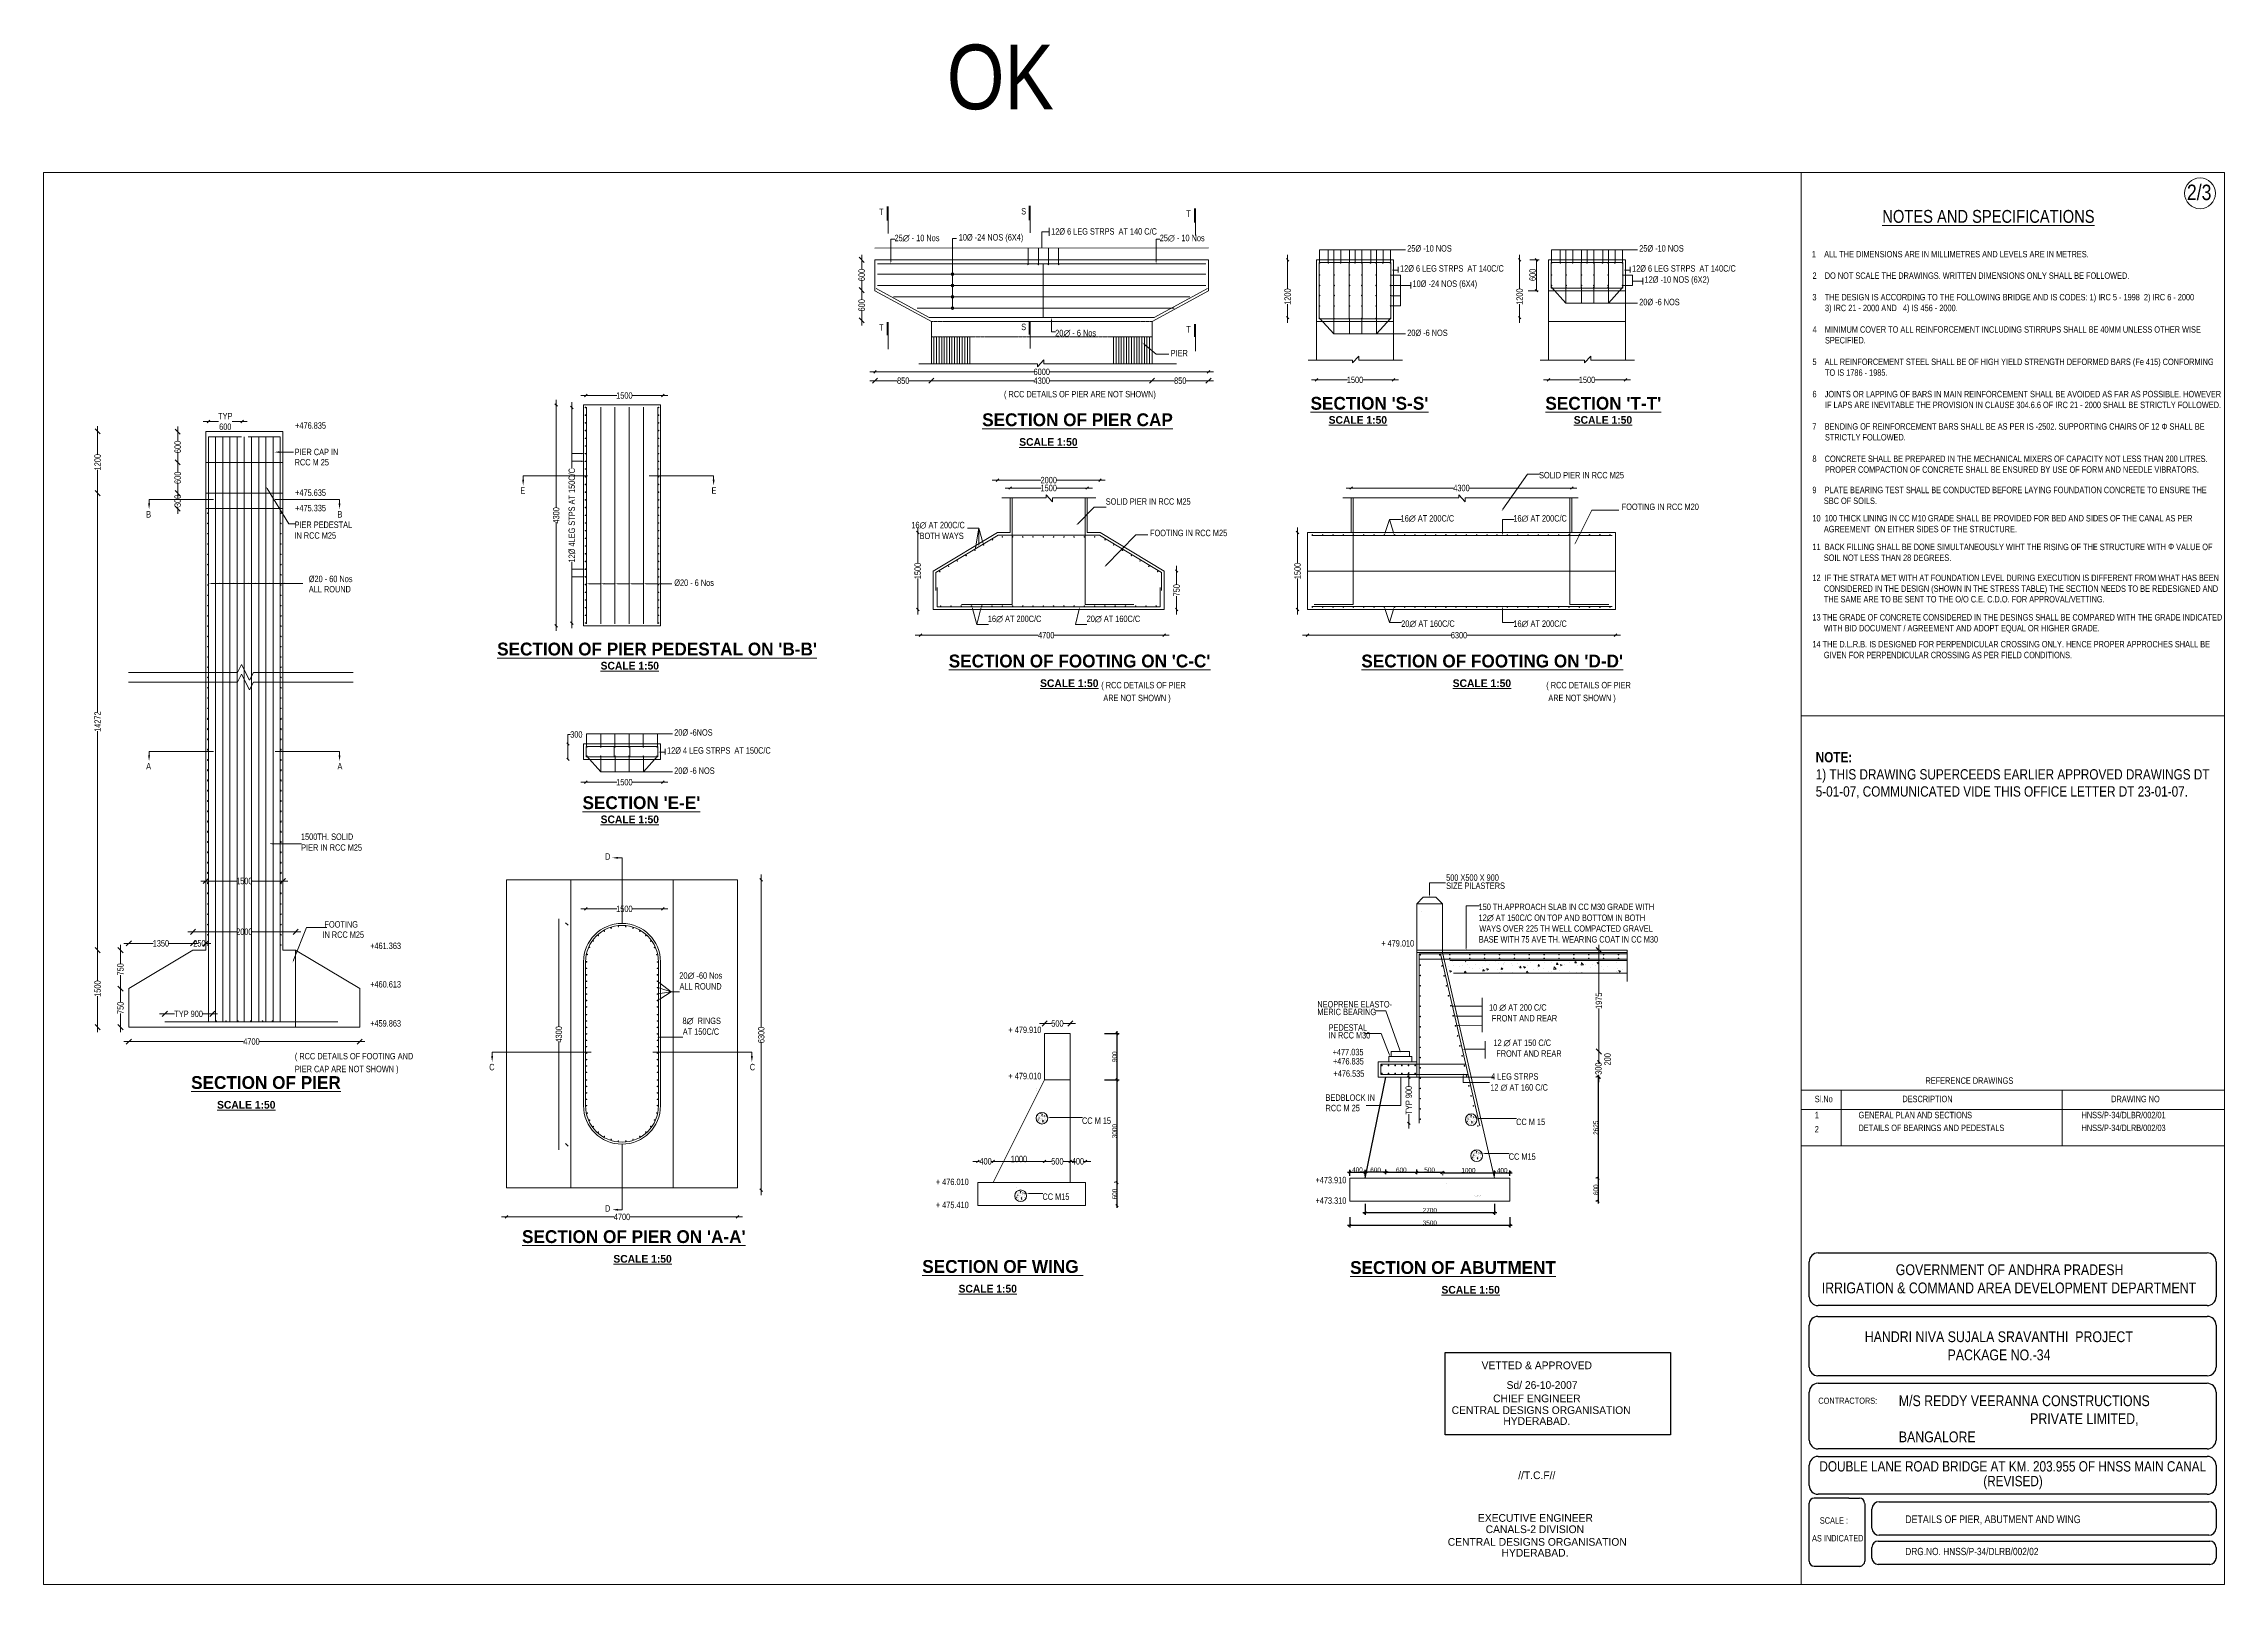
# Model space of a CAD drawing. Header units: millimetres. Extents: x -50489 to 179851, y 124916 to 300735.
# Drawn here: x 94851 to 179851, y 124916 to 184940 of the extents above; entities that cross this region are included whole.
import ezdxf

# ---------------------------------------------------------------- set-up
doc = ezdxf.new("R2010")
doc.units = ezdxf.units.MM
doc.linetypes.add('DASHED', pattern=[0.75, 0.5, -0.25])
for name, color, linetype in [('abutment', 7, 'Continuous'), ('canal', 7, 'Continuous'), ('DASHED', 7, 'DASHED'), ('MAIN', 7, 'Continuous'), ('pier', 7, 'Continuous'), ('SHEET', 3, 'Continuous'), ('slab', 7, 'Continuous')]:
    doc.layers.add(name, color=color, linetype=linetype)
doc.styles.add('ARIAL NARROW', font='ARIALN.TTF')
doc.styles.add('arn', font='ARIALN.TTF')
doc.styles.add('CITYBLUEPR', font='cityb___.ttf')
doc.dimstyles.new('ISO-25', dxfattribs={"dimtxt": 2.5, "dimasz": 2.5, "dimexe": 1.25, "dimexo": 0.625, "dimtad": 1, "dimdec": 0, "dimtxsty": 'Standard', "dimblk": 'OBLIQUE', "dimcen": 2.5, "dimdle": 1.25, "dimclrd": 6, "dimadec": 0, "dimazin": 0, "dimtfac": 1, "dimtdec": 0, "dimtmove": 0, "dimatfit": 3, "dimfxl": 1, "dimarcsym": 0})

msp = doc.modelspace()

# ---------------------------------------------------------------- texts
at = {"color": 0, "lineweight": 5}
for s, height, style, p in [('T', 250, 'arn', (127414.7, 178265.4)), ('S', 250, 'arn', (132955.2, 178285.4)), ('12%%C 6 LEG STRPS  AT 140 C/C', 250, 'arn', (134121.4, 177499.2)), ('T', 250, 'arn', (139389.2, 178191.9)), ('10%%C -24 NOS (6X4)', 250, 'arn', (130520.5, 177269.3)), ('25%%C -10 NOS ', 250, 'arn', (148000.7, 176838.9)), ('25%%C -10 NOS ', 250, 'arn', (157043.4, 176838.9)), ('12%%C 6 LEG STRPS  AT 140C/C', 250, 'arn', (147720.7, 176057.1)), ('12%%C 6 LEG STRPS  AT 140C/C', 250, 'arn', (156763.5, 176057.1)), ('10%%C -24 NOS (6X4)', 250, 'arn', (148209.1, 175463.8)), ('12%%C -10 NOS (6X2)', 250, 'arn', (157251.9, 175625.5)), ('20%%C -6 NOS', 250, 'arn', (157043.4, 174748.8)), ('T', 250, 'arn', (127414.7, 173759.2)), ('S', 250, 'arn', (132955.2, 173779.2)), ('T', 250, 'arn', (139389.2, 173685.7)), ('20%%C -6 NOS', 250, 'arn', (148000.7, 173548.8)), ('PIER ', 250, 'arn', (138779.9, 172757.8)), ('( RCC DETAILS OF PIER ARE NOT SHOWN)', 250, 'arn', (132284.1, 171160.1)), (" %%uSECTION 'S-S'", 500, 'CITYBLUEPR', (144046.9, 170678)), (" %%uSECTION 'T-T'", 500, 'CITYBLUEPR', (153199.2, 170678)), ('+476.835', 250, 'arn', (104653.4, 169938.4)), ('%%USECTION OF PIER CAP', 500, 'CITYBLUEPR', (131433.5, 170037.1)), ('%%USCALE 1:50', 300, 'CITYBLUEPR', (144938.8, 170129.9)), ('%%USCALE 1:50', 300, 'CITYBLUEPR', (154491.1, 170129.9)), ('PIER CAP IN', 250, 'arn', (104634.6, 168907.3)), ('%%USCALE 1:50', 300, 'CITYBLUEPR', (132878, 169271.1)), ('RCC M 25', 250, 'arn', (104634.6, 168507.3)), ('+475.635', 250, 'arn', (104653.4, 167321.3)), ('E', 250, 'arn', (113428.5, 167400.9)), ('E', 250, 'arn', (120885, 167400.9)), ('B', 250, 'arn', (98848, 166477.2)), ('+475.335', 250, 'arn', (104653.4, 166721.3)), ('B', 250, 'arn', (106304.4, 166477.2)), ('FOOTING IN RCC M20', 250, 'arn', (156359.9, 166771)), ('FOOTING IN RCC M25', 250, 'arn', (137975.8, 165751.8)), ('%%c20 - 60 Nos', 250, 'arn', (105187.2, 163961.9)), ('%%c20 - 6 Nos', 250, 'arn', (119432.6, 163813.2)), ('ALL ROUND', 250, 'arn', (105187.2, 163561.9)), (" %%uSECTION OF PIER PEDESTAL ON 'B-B'", 500, 'CITYBLUEPR', (112342, 161104.2)), ('%%USCALE 1:50', 300, 'CITYBLUEPR', (116561.9, 160556.2)), ("%%USECTION OF FOOTING ON 'C-C'", 500, 'CITYBLUEPR', (130130.4, 160637.9)), ("%%USECTION OF FOOTING ON 'D-D'", 500, 'CITYBLUEPR', (146212.7, 160637.9)), ('%%USCALE 1:50', 300, 'CITYBLUEPR', (133690.9, 159871.9)), ('( RCC DETAILS OF PIER', 250, 'arn', (136076.1, 159824.2)), ('%%USCALE 1:50', 300, 'CITYBLUEPR', (149773.2, 159871.9)), ('( RCC DETAILS OF PIER', 250, 'arn', (153421.3, 159824.2)), (' ARE NOT SHOWN )', 250, 'arn', (136076.1, 159324.2)), (' ARE NOT SHOWN )', 250, 'arn', (153421.3, 159324.2)), ('20%%C -6NOS ', 250, 'arn', (119429.4, 157980.2)), ('12%%C 4 LEG STRPS  AT 150C/C', 250, 'arn', (119149.5, 157278.5)), ('A', 250, 'arn', (98848, 156665.5)), ('A', 250, 'arn', (106304.4, 156665.5)), ('20%%C -6 NOS', 250, 'arn', (119429.4, 156490.2)), (" %%uSECTION 'E-E'", 500, 'CITYBLUEPR', (115670, 155117.1)), ('%%USCALE 1:50', 300, 'CITYBLUEPR', (116561.9, 154569)), ('D', 250, 'arn', (116733.7, 153146.9)), ('500 X500 X 900', 250, 'arn', (149518, 152324.1)), ('SIZE PILASTERS', 250, 'arn', (149518, 152009.3)), (' FOOTING', 250, 'arn', (105718.1, 150502)), ('IN RCC M25', 250, 'arn', (105718.1, 150102)), ('+461.363', 250, 'arn', (107578.5, 149668.3)), ('+ 479.010', 250, 'arn', (146987.4, 149764.3)), ('+460.613', 250, 'arn', (107578.5, 148168.3)), ('NEOPRENE ELASTO-', 250, 'arn', (144496.2, 147389.7)), ('MERIC BEARING', 250, 'arn', (144496.2, 147090.8)), ('+459.863', 250, 'arn', (107578.5, 146646.2)), ('+ 479.910', 250, 'arn', (132456.8, 146394.7)), ('PEDESTAL', 250, 'arn', (144937, 146482.5)), ('( RCC DETAILS OF FOOTING AND', 250, 'arn', (104643.3, 145368.8)), ('%%USECTION OF PIER', 500, 'CITYBLUEPR', (100599.8, 144215.8)), ('PIER CAP ARE NOT SHOWN )', 250, 'arn', (104643.3, 144868.8)), ('C', 250, 'arn', (112219.4, 144943.1)), ('C', 250, 'arn', (122375.9, 144943.1)), ('+ 479.010', 250, 'arn', (132456.8, 144594.7)), ('REFERENCE DRAWINGS', 250, 'arn', (168200.9, 144415.4)), ('%%USCALE 1:50', 300, 'CITYBLUEPR', (101611.7, 143449.8)), ('+ 476.010', 250, 'arn', (129627.8, 140472.4)), ('D', 250, 'arn', (116733.7, 139437.8)), ('+ 475.410', 250, 'arn', (129627.8, 139572.4)), ("%%USECTION OF PIER ON 'A-A'", 500, 'CITYBLUEPR', (113498.1, 138213.3)), ('%%USCALE 1:50', 300, 'CITYBLUEPR', (117058.6, 137447.3)), ('%%USECTION OF WING ', 500, 'CITYBLUEPR', (129098.2, 137051)), ('%%USCALE 1:50', 300, 'CITYBLUEPR', (130512.9, 136285))]:
    msp.add_text(s, height=height, dxfattribs=dict(at, style=style)).set_placement(p)
at = {"color": 0, "linetype": 'Continuous'}
for s, height, style, p in [('25∅ - 10 Nos', 250, 'arn', (128017.4, 177243.2)), ('25∅ - 10 Nos', 250, 'arn', (138353.9, 177243.2)), ('20∅ - 6 Nos', 250, 'arn', (134280, 173540.2)), ('SOLID PIER IN RCC M25', 250, 'arn', (153138.4, 168004.3)), ('SOLID PIER IN RCC M25', 250, 'arn', (136248.5, 166977.6)), ('IN RCC M25', 250, 'arn', (104626.6, 165652.6)), ('PIER PEDESTAL', 250, 'arn', (104631.9, 166073.7)), ('16∅ AT 200C/C', 250, 'arn', (128672.2, 166059.4)), ('BOTH WAYS', 250, 'arn', (128994.3, 165638.3)), ('16∅ AT 200C/C', 250, 'arn', (147743.5, 166320.8)), ('16∅ AT 200C/C', 250, 'arn', (152136.7, 166320.8)), ('16∅ AT 200C/C', 250, 'arn', (131655.4, 162407.4)), ('20∅ AT 160C/C', 250, 'arn', (135506.3, 162407.4)), ('20∅ AT 160C/C', 250, 'arn', (147766.2, 162218.8)), ('16∅ AT 200C/C', 250, 'arn', (152136.7, 162218.8)), ('1500TH. SOLID', 250, 'arn', (104880.6, 153918.5)), ('PIER IN RCC M25', 250, 'arn', (104889.3, 153497.4)), ('150 TH.APPROACH SLAB IN CC M30 GRADE WITH', 250, 'arn', (150782.6, 151187.4)), ('12∅ AT 150C/C ON TOP AND BOTTOM IN BOTH ', 250, 'arn', (150782.6, 150761.5)), ('WAYS OVER 225 TH WELL COMPACTED GRAVEL ', 250, 'arn', (150809.4, 150340.4)), ('BASE WITH 75 AVE TH. WEARING COAT IN CC M30', 250, 'arn', (150792.2, 149919.3)), ('20∅ -60 Nos', 250, 'arn', (119628.9, 148509.3)), ('ALL ROUND', 250, 'arn', (119637.3, 148088.2)), ('10 ∅ AT 200 C/C ', 250, 'arn', (151189, 147266.9)), (' FRONT AND REAR ', 250, 'arn', (151219.7, 146845.8)), ('AT 150C/C', 250, 'arn', (119763.9, 146325.4)), ('8∅  RINGS', 250, 'arn', (119752.2, 146746.5)), ('CC M15', 250, 'arn', (133783.5, 139895)), ('GOVERNMENT OF ANDHRA PRADESH', 420, 'ARIAL NARROW', (167043.6, 136963.1)), ('IRRIGATION & COMMAND AREA DEVELOPMENT DEPARTMENT', 420, 'ARIAL NARROW', (164157.9, 136255.6)), ('HANDRI NIVA SUJALA SRAVANTHI  PROJECT', 420, 'ARIAL NARROW', (165833.1, 134353.3)), ('PACKAGE NO.-34', 420, 'ARIAL NARROW', (169061.1, 133645.8)), ('M/S REDDY VEERANNA CONSTRUCTIONS ', 420, 'ARIAL NARROW', (167160.4, 131858.8)), ('                                      PRIVATE LIMITED,', 420, 'ARIAL NARROW', (167196.3, 131158.8)), ('BANGALORE', 420, 'ARIAL NARROW', (167160.7, 130451.3)), ('DOUBLE LANE ROAD BRIDGE AT KM. 203.955 OF HNSS MAIN CANAL', 400, 'ARIAL NARROW', (164065.7, 129313)), ('(REVISED)', 400, 'ARIAL NARROW', (170454.9, 128740)), ('SCALE :', 250, 'ARIAL NARROW', (164082.9, 127279.4)), ('DETAILS OF PIER, ABUTMENT AND WING', 300, 'ARIAL NARROW', (167411.4, 127303.3)), ('AS INDICATED', 250, 'ARIAL NARROW', (163778.4, 126586.7)), ('DRG.NO. HNSS/P-34/DLRB/002/02', 283.097, 'ARIAL NARROW', (167412.8, 126055.2))]:
    msp.add_text(s, height=height, dxfattribs=dict(at, style=style)).set_placement(p)
at = {"lineweight": 5}
for s, height, style, p in [('IN RCC M30', 250, 'arn', (144937, 146183.6)), ('+477.035', 250, 'arn', (145093, 145528.2)), ('+476.835', 250, 'arn', (145105.5, 145169.4)), ('+476.535', 250, 'arn', (145125.4, 144690.6)), ('BEDBLOCK IN', 250, 'arn', (144816.5, 143752.7)), ('RCC M 25 ', 250, 'arn', (144816.5, 143348)), ('%%USECTION OF ABUTMENT', 500, 'CITYBLUEPR', (145774.4, 137008.4)), ('%%USCALE 1:50', 300, 'CITYBLUEPR', (149334.9, 136242.4))]:
    msp.add_text(s, height=height, dxfattribs=dict(at, style=style)).set_placement(p)
at = {"linetype": 'Continuous', "style": 'arn'}
for s, p in [('12 ∅ AT 150 C/C ', (151361.7, 145891)), (' FRONT AND REAR ', (151392.4, 145469.9)), ('4 LEG STRPS', (151266.5, 144576.8)), ('12 ∅ AT 160 C/C', (151239.1, 144150.9)), ('CC M 15', (135324, 142855.4)), ('CC M 15', (152245.1, 142809.1)), ('CC M15', (151956.9, 141455.2))]:
    msp.add_text(s, height=250, dxfattribs=at).set_placement(p)
for s, p in [('VETTED & APPROVED', (150899.7, 133298.1)), ('Sd/ 26-10-2007', (151873.3, 132531.2)), ('CENTRAL DESIGNS ORGANISATION', (149731, 131552.5)), ('CHIEF ENGINEER', (151347.8, 132010.5)), ('HYDERABAD.', (151745.7, 131128.1)), ('//T.C.F//', (152325.7, 129016.4)), ('EXECUTIVE ENGINEER', (150756.2, 127353.8)), ('CENTRAL DESIGNS ORGANISATION', (149580.7, 126419.9)), ('CANALS-2 DIVISION', (151058.2, 126912.8)), ('HYDERABAD.', (151676.7, 125995.5))]:
    msp.add_text(s, height=300).set_placement(p)
at = {"color": 1, "insert": (132140.1, 184902.3), "char_height": 2520, "width": 108000, "attachment_point": 2, "style": 'ARIAL NARROW'}
msp.add_mtext('OK', dxfattribs=at)
at = {"color": 0, "lineweight": 5, "char_height": 250, "attachment_point": 5, "rotation": 90, "style": 'arn'}
for s, insert in [('\\A1;600', (126737.2, 175925.7)), ('600', (152888.1, 175931.8)), ('\\A1;1200', (143339.8, 175083.8)), ('\\A1;1200', (152382.6, 175083.8)), ('\\A1;600', (126737.2, 174746.5)), ('\\A1;600', (100077, 169225.3)), ('\\A1;1200', (96955.4, 168632.4)), ('\\A1;12%%C 4LEG STPS AT 150C/C', (115441, 166565.8)), ('\\A1;600', (100077, 168025.3)), ('\\A1;300', (100077, 167125.3)), ('\\A1;4300', (114830.7, 166562.6)), ('\\A1;1500', (128921.6, 164394.4)), ('\\A1;1500', (143726.8, 164394.4)), ('\\A1;750', (139013.1, 163644.4)), ('\\A1;14272', (96955.4, 158525.3)), ('\\A1;750', (97845.7, 148875.3)), ('\\A1;1500', (96955.4, 148125.3)), ('\\A1;1975', (155469.2, 147651.1)), ('\\A1;750', (97845.7, 147375.3)), ('\\A1;4300', (114933.6, 146343)), ('\\A1;6300', (122822.6, 146320.5))]:
    msp.add_mtext(s, dxfattribs=dict(at, insert=insert))
at = {"color": 0, "lineweight": 5, "char_height": 250, "attachment_point": 5, "style": 'arn'}
for s, insert in [('\\A1;850', (128354.6, 171807.4)), ('\\A1;4300', (133754.6, 171807.4)), ('\\A1;6000', (133754.6, 172152.1)), ('\\A1;850', (139154.6, 171807.4)), ('\\A1;1500', (145965.8, 171839.8)), ('\\A1;1500', (155008.6, 171839.8)), ('\\A1;1500', (117487.2, 171231.2)), ('\\A1;TYP \\P600', (101932, 170221)), ('\\A1;2000', (134026.8, 167933.4)), ('\\A1;1500', (134026.8, 167626.6)), ('\\A1;4300', (150114.9, 167626.6)), ('\\A1;4700', (133929.8, 161892)), ('\\A1;6300', (150017.9, 161892)), ('\\A1;300', (115614.9, 158025.2)), ('\\A1;1500', (117487.2, 156164.7)), ('\\A1;1500', (102673.1, 152316)), ('\\A1;1500', (117487.2, 151231.1)), ('\\A1;2000', (102673.1, 150338.9)), ('\\A1;1350', (99423.1, 149887.6)), ('\\A1;250', (100923.1, 149887.6)), ('\\A1;TYP 900', (100501.5, 147140.5)), ('\\A1;500', (134365.9, 146765.5)), ('\\A1;4700', (102953.1, 146061.3)), ('\\A1;400', (131565.4, 141395.5)), ('1000', (132865.4, 141486.1)), ('\\A1;500', (134365.4, 141395.5)), ('\\A1;400', (135165.4, 141395.5)), ('\\A1;4700', (117394.5, 139230.5))]:
    msp.add_mtext(s, dxfattribs=dict(at, insert=insert))
at = {"lineweight": 5, "char_height": 250, "attachment_point": 5, "rotation": 90, "style": 'arn'}
for s, insert in [('\\A1;200', (155810.6, 145372.1)), ('\\A1;300', (155455.4, 145007.3)), ('\\A1;TYP 900', (148062.1, 143776.6))]:
    msp.add_mtext(s, dxfattribs=dict(at, insert=insert))
at = {"layer": 'abutment', "lineweight": 5, "style": 'arn'}
for s, p in [('+473.910', (144424.1, 140541.6)), ('+473.310', (144424.1, 139741.4))]:
    msp.add_text(s, height=250, dxfattribs=at).set_placement(p)
at = {"layer": 'canal', "color": 0, "linetype": 'Continuous', "style": 'arn'}
for s, p in [('1    ALL THE DIMENSIONS ARE IN MILLIMETRES AND LEVELS ARE IN METRES.', (163774.4, 176614)), ('2    DO NOT SCALE THE DRAWINGS. WRITTEN DIMENSIONS ONLY SHALL BE FOLLOWED.', (163797.1, 175776.2)), ('3    THE DESIGN IS ACCORDING TO THE FOLLOWING BRIDGE AND IS CODES: 1) IRC 5 - 1998  2) IRC 6 - 2000 ', (163793.7, 174938.4)), ('      3) IRC 21 - 2000 AND   4) IS 456 - 2000. ', (163805.1, 174517.3)), ('4    MINIMUM COVER TO ALL REINFORCEMENT INCLUDING STIRRUPS SHALL BE 40MM UNLESS OTHER WISE ', (163801.9, 173679.6)), ('      SPECIFIED.', (163805.1, 173258.5)), ('5    ALL REINFORCEMENT STEEL SHALL BE OF HIGH YIELD STRENGTH DEFORMED BARS (Fe 415) CONFORMING', (163793.7, 172420.7)), ('      TO IS 1786 - 1985.', (163805.1, 171999.6)), ('6    JOINTS OR LAPPING OF BARS IN MAIN REINFORCEMENT SHALL BE AVOIDED AS FAR AS POSSIBLE. HOWEVER', (163794.9, 171161.8)), ('      IF LAPS ARE INEVITABLE THE PROVISION IN CLAUSE 304.6.6 OF IRC 21 - 2000 SHALL BE STRICTLY FOLLOWED.', (163805.1, 170740.7)), ('7    BENDING OF REINFORCEMENT BARS SHALL BE AS PER IS -2502. SUPPORTING CHAIRS OF 12 ', (163792, 169901.1)), ('Φ', (177398.4, 169901.1)), (' SHALL BE ', (177629.8, 169901.1)), ('      STRICTLY FOLLOWED.', (163805.1, 169480)), ('8    CONCRETE SHALL BE PREPARED IN THE MECHANICAL MIXERS OF CAPACITY NOT LESS THAN 200 LITRES. ', (163793.7, 168642.2)), ('      PROPER COMPACTION OF CONCRETE SHALL BE ENSURED BY USE OF FORM AND NEEDLE VIBRATORS.', (163805.1, 168221.1)), ('9    PLATE BEARING TEST SHALL BE CONDUCTED BEFORE LAYING FOUNDATION CONCRETE TO ENSURE THE ', (163793.7, 167426.1)), ('SBC OF SOILS.', (164239.2, 167005)), ('10  100 THICK LINING IN CC M10 GRADE SHALL BE PROVIDED FOR BED AND SIDES OF THE CANAL AS PER ', (163793.7, 166325.2)), ('AGREEMENT  ON EITHER SIDES OF THE STRUCTURE.', (164239.2, 165904.1)), ('11  BACK FILLING SHALL BE DONE SIMULTANEOUSLY WIHT THE RISING OF THE STRUCTURE WITH     VALUE OF ', (163793.7, 165208)), ('SOIL NOT LESS THAN 28 DEGREES.', (164239.2, 164786.9)), ('Φ', (177658.5, 165223)), ('12  IF THE STRATA MET WITH AT FOUNDATION LEVEL DURING EXECUTION IS DIFFERENT FROM WHAT HAS BEEN', (163793.7, 164003.5)), ('THE SAME ARE TO BE SENT TO THE O/O C.E. C.D.O. FOR APPROVAL/VETTING.', (164239.2, 163170)), ('CONSIDERED IN THE DESIGN (SHOWN IN THE STRESS TABLE) THE SECTION NEEDS TO BE REDESIGNED AND', (164239.2, 163582.4)), ('13 THE GRADE OF CONCRETE CONSIDERED IN THE DESINGS SHALL BE COMPARED WITH THE GRADE INDICATED', (163793.7, 162465.1)), ('14 THE D.L.R.B. IS DESIGNED FOR PERPENDICULAR CROSSING ONLY. HENCE PROPER APPROCHES SHALL BE ', (163793.7, 161418.1)), ('WITH BID DOCUMENT / AGREEMENT AND ADOPT EQUAL OR HIGHER GRADE.', (164239.2, 162044)), ('GIVEN FOR PERPENDICULAR CROSSING AS PER FIELD CONDITIONS.', (164239.2, 160997))]:
    msp.add_text(s, height=250, dxfattribs=at).set_placement(p)
at = {"layer": 'canal', "color": 0, "linetype": 'Continuous'}
msp.add_text('PIER', height=2, dxfattribs=at).set_placement((139276.2, 173525.5))
at = {"layer": 'canal', "color": 0, "lineweight": 5, "style": 'arn'}
for s, p in [('Sl.No', (163885.3, 143700.2)), ('DESCRIPTION', (167300, 143700.2)), ('DRAWING NO', (175438.5, 143700.2)), ('1', (163885.3, 143075.2)), ('GENERAL PLAN AND SECTIONS', (165592, 143075.2)), ('DETAILS OF BEARINGS AND PEDESTALS', (165592, 142575.2)), ('HNSS/P-34/DLBR/002/01', (174282.2, 143075.2)), ('HNSS/P-34/DLRB/002/03', (174282.2, 142575.2)), ('2', (163885.3, 142522.4))]:
    msp.add_text(s, height=250, dxfattribs=at).set_placement(p)
at = {"layer": 'canal', "color": 0, "linetype": 'Continuous', "insert": (163921.5, 157340.3), "char_height": 400, "width": 16139.518, "attachment_point": 1, "style": 'arn'}
msp.add_mtext('{\\fArial Narrow|b1|i0|c0|p34;NOTE:\\P}1) THIS DRAWING SUPERCEEDS EARLIER APPROVED DRAWINGS DT 5-01-07, COMMUNICATED VIDE THIS OFFICE LETTER DT 23-01-07.\\P ', dxfattribs=at)
at = {"layer": 'canal', "linetype": 'Continuous', "char_height": 180, "attachment_point": 5}
for insert in [(146765.7, 141059), (147771.1, 141060.2)]:
    msp.add_mtext('600', dxfattribs=dict(at, insert=insert))
at = {"layer": 'MAIN', "color": 0, "lineweight": 5, "style": 'ARIAL NARROW'}
for s, height, p in [('2/3', 600, (178389.6, 178846.1)), ('%%UNOTES AND SPECIFICATIONS', 500, (166517, 177960.2))]:
    msp.add_text(s, height=height, dxfattribs=at).set_placement(p)
at = {"layer": 'SHEET', "color": 0, "linetype": 'Continuous', "style": 'ARIAL NARROW'}
msp.add_text('CONTRACTORS:', height=240.632, dxfattribs=at).set_placement((164023.6, 131949.3))

# ---------------------------------------------------------------- blocks, each defined once
blk = doc.blocks.new('_Oblique')
at = {"color": 0, "linetype": 'ByBlock', "lineweight": -2}
blk.add_line((-0.5, -0.5), (0.5, 0.5), dxfattribs=at)
blk = doc.blocks.new('*D314')
at = {"layer": 'canal', "color": 6, "linetype": 'Continuous', "lineweight": -2, "transparency": 16777216}
blk.add_line((151311, 140951), (152091, 140951), dxfattribs=at)
at = {"layer": 'canal', "color": 0, "linetype": 'Continuous', "lineweight": -2, "transparency": 16777216}
for p, q in [((151401, 140828), (151401, 141041)), ((152001, 140828), (152001, 141041))]:
    blk.add_line(p, q, dxfattribs=at)
at = {"layer": 'Defpoints', "color": 0, "linetype": 'Continuous', "transparency": 16777216}
for p in [(151401, 140738), (152001, 140951), (152001, 140738)]:
    blk.add_point(p, dxfattribs=at)
at = {"layer": 'canal', "color": 6, "linetype": 'Continuous', "lineweight": -2, "transparency": 16777216, "xscale": 90, "yscale": 90, "zscale": 90, "rotation": 180}
blk.add_blockref('_Oblique', (151401, 140951), dxfattribs=at)
at = {"layer": 'canal', "color": 6, "linetype": 'Continuous', "lineweight": -2, "transparency": 16777216, "xscale": 90, "yscale": 90, "zscale": 90}
blk.add_blockref('_Oblique', (152001, 140951), dxfattribs=at)
at = {"layer": 'canal', "color": 0, "linetype": 'Continuous', "transparency": 16777216, "insert": (151701, 141042), "char_height": 180, "attachment_point": 5}
blk.add_mtext('400', dxfattribs=at)
blk = doc.blocks.new('*D315')
at = {"layer": 'canal', "color": 6, "linetype": 'Continuous', "lineweight": -2, "transparency": 16777216}
blk.add_line((145670, 140976), (146450, 140976), dxfattribs=at)
at = {"layer": 'canal', "color": 0, "linetype": 'Continuous', "lineweight": -2, "transparency": 16777216}
for p, q in [((145760, 140828), (145760, 141066)), ((146360, 140828), (146360, 141066))]:
    blk.add_line(p, q, dxfattribs=at)
at = {"layer": 'Defpoints', "color": 0, "linetype": 'Continuous', "transparency": 16777216}
for p in [(145760, 140738), (146360, 140976), (146360, 140738)]:
    blk.add_point(p, dxfattribs=at)
at = {"layer": 'canal', "color": 6, "linetype": 'Continuous', "lineweight": -2, "transparency": 16777216, "xscale": 90, "yscale": 90, "zscale": 90, "rotation": 180}
blk.add_blockref('_Oblique', (145760, 140976), dxfattribs=at)
at = {"layer": 'canal', "color": 6, "linetype": 'Continuous', "lineweight": -2, "transparency": 16777216, "xscale": 90, "yscale": 90, "zscale": 90}
blk.add_blockref('_Oblique', (146360, 140976), dxfattribs=at)
at = {"layer": 'canal', "color": 0, "linetype": 'Continuous', "transparency": 16777216, "insert": (146060, 141067), "char_height": 180, "attachment_point": 5}
blk.add_mtext('400', dxfattribs=at)
blk = doc.blocks.new('*D316')
at = {"layer": 'canal', "color": 6, "linetype": 'Continuous', "lineweight": -2, "transparency": 16777216}
blk.add_line((148282, 140970), (149462, 140970), dxfattribs=at)
at = {"layer": 'Defpoints', "color": 0, "linetype": 'Continuous', "transparency": 16777216}
for p in [(148372, 140970), (149372, 140970), (149372, 140970)]:
    blk.add_point(p, dxfattribs=at)
at = {"layer": 'canal', "color": 6, "linetype": 'Continuous', "lineweight": -2, "transparency": 16777216, "xscale": 90, "yscale": 90, "zscale": 90, "rotation": 180}
blk.add_blockref('_Oblique', (148372, 140970), dxfattribs=at)
at = {"layer": 'canal', "color": 6, "linetype": 'Continuous', "lineweight": -2, "transparency": 16777216, "xscale": 90, "yscale": 90, "zscale": 90}
blk.add_blockref('_Oblique', (149372, 140970), dxfattribs=at)
at = {"layer": 'canal', "color": 0, "linetype": 'Continuous', "transparency": 16777216, "insert": (148872, 141060), "char_height": 180, "attachment_point": 5}
blk.add_mtext('500', dxfattribs=at)
blk = doc.blocks.new('*D317')
at = {"layer": 'canal', "color": 6, "linetype": 'Continuous', "lineweight": -2, "transparency": 16777216}
blk.add_line((149282, 140953), (151491, 140953), dxfattribs=at)
at = {"layer": 'canal', "color": 0, "linetype": 'Continuous', "lineweight": -2, "transparency": 16777216}
for p, q in [((149372, 140880), (149372, 140863)), ((151401, 141041), (151401, 141043))]:
    blk.add_line(p, q, dxfattribs=at)
at = {"layer": 'Defpoints', "color": 0, "linetype": 'Continuous', "transparency": 16777216}
for p in [(149372, 140970), (151401, 140953), (151401, 140951)]:
    blk.add_point(p, dxfattribs=at)
at = {"layer": 'canal', "color": 6, "linetype": 'Continuous', "lineweight": -2, "transparency": 16777216, "xscale": 90, "yscale": 90, "zscale": 90, "rotation": 180}
blk.add_blockref('_Oblique', (149372, 140953), dxfattribs=at)
at = {"layer": 'canal', "color": 6, "linetype": 'Continuous', "lineweight": -2, "transparency": 16777216, "xscale": 90, "yscale": 90, "zscale": 90}
blk.add_blockref('_Oblique', (151401, 140953), dxfattribs=at)
at = {"layer": 'canal', "color": 0, "linetype": 'Continuous', "transparency": 16777216, "insert": (150386, 141044), "char_height": 180, "attachment_point": 5}
blk.add_mtext('1000', dxfattribs=at)
blk = doc.blocks.new('*D329')
at = {"layer": 'canal', "color": 0, "linetype": 'Continuous', "lineweight": -2, "transparency": 16777216}
for p, q in [((136201, 146371), (136772, 146371)), ((136201, 144571), (136772, 144571))]:
    blk.add_line(p, q, dxfattribs=at)
at = {"layer": 'canal', "color": 6, "linetype": 'Continuous', "lineweight": -2, "transparency": 16777216}
blk.add_line((136682, 146461), (136682, 144481), dxfattribs=at)
at = {"layer": 'Defpoints', "color": 0, "linetype": 'Continuous', "transparency": 16777216}
for p in [(136111, 146371), (136111, 144571), (136682, 144571)]:
    blk.add_point(p, dxfattribs=at)
at = {"layer": 'canal', "color": 6, "linetype": 'Continuous', "lineweight": -2, "transparency": 16777216, "xscale": 90, "yscale": 90, "zscale": 90}
for p, rotation in [((136682, 146371), 90), ((136682, 144571), 270)]:
    blk.add_blockref('_Oblique', p, dxfattribs=dict(at, rotation=rotation))
at = {"layer": 'canal', "color": 0, "linetype": 'Continuous', "transparency": 16777216, "insert": (136592, 145471), "char_height": 180, "attachment_point": 5, "rotation": 90}
blk.add_mtext('900', dxfattribs=at)
blk = doc.blocks.new('*D330')
at = {"layer": 'canal', "color": 0, "linetype": 'Continuous', "lineweight": -2, "transparency": 16777216}
for p, q in [((136201, 144571), (136772, 144571)), ((136621, 140571), (136592, 140571))]:
    blk.add_line(p, q, dxfattribs=at)
at = {"layer": 'canal', "color": 6, "linetype": 'Continuous', "lineweight": -2, "transparency": 16777216}
blk.add_line((136682, 144661), (136682, 140481), dxfattribs=at)
at = {"layer": 'Defpoints', "color": 0, "linetype": 'Continuous', "transparency": 16777216}
for p in [(136111, 144571), (136682, 140571), (136711, 140571)]:
    blk.add_point(p, dxfattribs=at)
at = {"layer": 'canal', "color": 6, "linetype": 'Continuous', "lineweight": -2, "transparency": 16777216, "xscale": 90, "yscale": 90, "zscale": 90}
for p, rotation in [((136682, 144571), 90), ((136682, 140571), 270)]:
    blk.add_blockref('_Oblique', p, dxfattribs=dict(at, rotation=rotation))
at = {"layer": 'canal', "color": 0, "linetype": 'Continuous', "transparency": 16777216, "insert": (136592, 142571), "char_height": 180, "attachment_point": 5, "rotation": 90}
blk.add_mtext('3000', dxfattribs=at)
blk = doc.blocks.new('*D331')
at = {"layer": 'canal', "color": 0, "linetype": 'Continuous', "lineweight": -2, "transparency": 16777216}
blk.add_line((136621, 140571), (136592, 140571), dxfattribs=at)
at = {"layer": 'canal', "color": 6, "linetype": 'Continuous', "lineweight": -2, "transparency": 16777216}
blk.add_line((136682, 140661), (136682, 139581), dxfattribs=at)
at = {"layer": 'Defpoints', "color": 0, "linetype": 'Continuous', "transparency": 16777216}
for p in [(136711, 140571), (136682, 139671), (136682, 139671)]:
    blk.add_point(p, dxfattribs=at)
at = {"layer": 'canal', "color": 6, "linetype": 'Continuous', "lineweight": -2, "transparency": 16777216, "xscale": 90, "yscale": 90, "zscale": 90}
for p, rotation in [((136682, 140571), 90), ((136682, 139671), 270)]:
    blk.add_blockref('_Oblique', p, dxfattribs=dict(at, rotation=rotation))
at = {"layer": 'canal', "color": 0, "linetype": 'Continuous', "transparency": 16777216, "insert": (136592, 140121), "char_height": 180, "attachment_point": 5, "rotation": 90}
blk.add_mtext('600', dxfattribs=at)
blk = doc.blocks.new('*D332')
at = {"layer": 'canal', "color": 0, "linetype": 'Continuous', "lineweight": -2, "transparency": 16777216}
for p, q in [((146360, 139737), (146360, 139307)), ((151401, 139737), (151401, 139307))]:
    blk.add_line(p, q, dxfattribs=at)
at = {"layer": 'canal', "color": 6, "linetype": 'Continuous', "lineweight": -2, "transparency": 16777216}
blk.add_line((146270, 139397), (151491, 139397), dxfattribs=at)
at = {"layer": 'Defpoints', "color": 0, "linetype": 'Continuous', "transparency": 16777216}
for p in [(146360, 139827), (151401, 139827), (151401, 139397)]:
    blk.add_point(p, dxfattribs=at)
at = {"layer": 'canal', "color": 6, "linetype": 'Continuous', "lineweight": -2, "transparency": 16777216, "xscale": 90, "yscale": 90, "zscale": 90, "rotation": 180}
blk.add_blockref('_Oblique', (146360, 139397), dxfattribs=at)
at = {"layer": 'canal', "color": 6, "linetype": 'Continuous', "lineweight": -2, "transparency": 16777216, "xscale": 90, "yscale": 90, "zscale": 90}
blk.add_blockref('_Oblique', (151401, 139397), dxfattribs=at)
at = {"layer": 'canal', "color": 0, "linetype": 'Continuous', "transparency": 16777216, "insert": (148880, 139488), "char_height": 180, "attachment_point": 5}
blk.add_mtext('2700', dxfattribs=at)
blk = doc.blocks.new('*D333')
at = {"layer": 'canal', "color": 6, "linetype": 'Continuous', "lineweight": -2, "transparency": 16777216}
blk.add_line((145670, 138905), (152091, 138905), dxfattribs=at)
at = {"layer": 'canal', "color": 0, "linetype": 'Continuous', "lineweight": -2, "transparency": 16777216}
for p, q in [((145760, 139219), (145760, 138815)), ((152001, 139219), (152001, 138815))]:
    blk.add_line(p, q, dxfattribs=at)
at = {"layer": 'Defpoints', "color": 0, "linetype": 'Continuous', "transparency": 16777216}
for p in [(145760, 139309), (152001, 139309), (152001, 138905)]:
    blk.add_point(p, dxfattribs=at)
at = {"layer": 'canal', "color": 6, "linetype": 'Continuous', "lineweight": -2, "transparency": 16777216, "xscale": 90, "yscale": 90, "zscale": 90, "rotation": 180}
blk.add_blockref('_Oblique', (145760, 138905), dxfattribs=at)
at = {"layer": 'canal', "color": 6, "linetype": 'Continuous', "lineweight": -2, "transparency": 16777216, "xscale": 90, "yscale": 90, "zscale": 90}
blk.add_blockref('_Oblique', (152001, 138905), dxfattribs=at)
at = {"layer": 'canal', "color": 0, "linetype": 'Continuous', "transparency": 16777216, "insert": (148880, 138996), "char_height": 180, "attachment_point": 5}
blk.add_mtext('3500', dxfattribs=at)
blk = doc.blocks.new('*D334')
at = {"color": 0, "lineweight": -2, "transparency": 16777216}
for p, q in [((155379, 144676), (155351, 144676)), ((155379, 140738), (155351, 140738))]:
    blk.add_line(p, q, dxfattribs=at)
at = {"color": 6, "lineweight": -2, "transparency": 16777216}
blk.add_line((155441, 144766), (155441, 140648), dxfattribs=at)
at = {"layer": 'Defpoints', "color": 0, "transparency": 16777216}
for p in [(155469, 144676), (155441, 140738), (155469, 140738)]:
    blk.add_point(p, dxfattribs=at)
at = {"color": 6, "lineweight": -2, "transparency": 16777216, "xscale": 90, "yscale": 90, "zscale": 90}
for p, rotation in [((155441, 144676), 90), ((155441, 140738), 270)]:
    blk.add_blockref('_Oblique', p, dxfattribs=dict(at, rotation=rotation))
at = {"color": 0, "lineweight": 5, "transparency": 16777216, "insert": (155351, 142707), "char_height": 180, "attachment_point": 5, "rotation": 90}
blk.add_mtext('2625', dxfattribs=at)
blk = doc.blocks.new('*D335')
at = {"color": 0, "lineweight": -2, "transparency": 16777216}
for p, q in [((155379, 140738), (155351, 140738)), ((155384, 139838), (155351, 139838))]:
    blk.add_line(p, q, dxfattribs=at)
at = {"color": 6, "lineweight": -2, "transparency": 16777216}
blk.add_line((155441, 140828), (155441, 139748), dxfattribs=at)
at = {"layer": 'Defpoints', "color": 0, "transparency": 16777216}
for p in [(155469, 140738), (155441, 139838), (155474, 139838)]:
    blk.add_point(p, dxfattribs=at)
at = {"color": 6, "lineweight": -2, "transparency": 16777216, "xscale": 90, "yscale": 90, "zscale": 90}
for p, rotation in [((155441, 140738), 90), ((155441, 139838), 270)]:
    blk.add_blockref('_Oblique', p, dxfattribs=dict(at, rotation=rotation))
at = {"color": 0, "lineweight": 5, "transparency": 16777216, "insert": (155351, 140288), "char_height": 180, "attachment_point": 5, "rotation": 90}
blk.add_mtext('600', dxfattribs=at)

# ---------------------------------------------------------------- dimensions: what is measured, and where the dimension line sits
at = {"lineweight": 5}
for base, p1, p2, text, override, picture, middle in [((155441.2, 140738.1), (155469.2, 144676.1), (155469.2, 140738.1), '2625', {"dimtxt": 180, "dimasz": 90, "dimexe": 90, "dimexo": 90, "dimdle": 90}, '*D334', (155350.6, 142707.1)), ((155441.2, 139838.1), (155469.2, 140738.1), (155474, 139838.1), '600', {"dimtxt": 180, "dimasz": 90, "dimexe": 90, "dimexo": 90, "dimdle": 90, "dimtmove": 1}, '*D335', (155350.6, 140288.1))]:
    dim = msp.add_linear_dim(base=base, p1=p1, p2=p2, angle=90, text=text, dimstyle='ISO-25', override=override, dxfattribs=at)
    dim.commit()
    dim.dimension.update_dxf_attribs({"geometry": picture, "text_midpoint": middle})
at = {"layer": 'canal', "linetype": 'Continuous'}
for base, p1, p2, text, override, picture, middle in [((136682.2, 144570.5), (136111.2, 146370.5), (136111.2, 144570.5), '900', {"dimtxt": 180, "dimasz": 90, "dimexe": 90, "dimexo": 90, "dimdle": 90}, '*D329', (136591.6, 145470.5)), ((136682.2, 139670.5), (136711.2, 140570.5), (136682.2, 139670.5), '600', {"dimtxt": 180, "dimasz": 90, "dimexe": 90, "dimexo": 90, "dimdle": 90, "dimtmove": 1}, '*D331', (136591.6, 140120.5))]:
    dim = msp.add_linear_dim(base=base, p1=p1, p2=p2, angle=90, text=text, dimstyle='ISO-25', override=override, dxfattribs=at)
    dim.commit()
    dim.dimension.update_dxf_attribs({"geometry": picture, "text_midpoint": middle})
at = {"layer": 'canal', "color": 0, "linetype": 'Continuous'}
dim = msp.add_linear_dim(base=(136682.2, 140570.5), p1=(136111.2, 144570.5), p2=(136711.2, 140570.5), angle=90, text='3000', dimstyle='ISO-25', override={"dimtxt": 180, "dimasz": 90, "dimexe": 90, "dimexo": 90, "dimdle": 90, "dimtmove": 1}, dxfattribs=at)
dim.commit()
dim.dimension.update_dxf_attribs({"geometry": '*D330', "text_midpoint": (136591.6, 142570.5)})
at = {"layer": 'canal', "linetype": 'Continuous'}
for base, p1, p2, text, picture, middle in [((146359.7, 140975.9), (145759.7, 140738.1), (146359.7, 140738.1), '400', '*D315', (146059.7, 141066.6)), ((149371.8, 140969.6), (148371.8, 140969.6), (149371.8, 140969.6), '500', '*D316', (148871.8, 141060.2)), ((151400.8, 140953.3), (149371.8, 140969.6), (151400.8, 140951.5), '1000', '*D317', (150386.3, 141043.9)), ((152000.8, 140951.5), (151400.8, 140738.1), (152000.8, 140738.1), '400', '*D314', (151700.8, 141042.1)), ((151400.8, 139397.3), (146359.7, 139826.5), (151400.8, 139826.5), '2700', '*D332', (148880.3, 139487.9)), ((152000.8, 138905), (145759.7, 139309.4), (152000.8, 139309.4), '3500', '*D333', (148880.3, 138995.6))]:
    dim = msp.add_linear_dim(base=base, p1=p1, p2=p2, text=text, dimstyle='ISO-25', override={"dimtxt": 180, "dimasz": 90, "dimexe": 90, "dimexo": 90, "dimdle": 90}, dxfattribs=at)
    dim.commit()
    dim.dimension.update_dxf_attribs({"geometry": picture, "text_midpoint": middle})

# ---------------------------------------------------------------- linework, layer by layer
at = {"color": 0, "lineweight": 5}
for p, q in [((179850.6, 179915.5), (94850.6, 179915.5)), ((94850.6, 124915.5), (94850.6, 179915.5)), ((163350.6, 179915.5), (163350.6, 124915.5)), ((179850.6, 124915.5), (179850.6, 179915.5)), ((179850.6, 124915.5), (179850.6, 179915.5)), ((127728.1, 178044.8), (127728.1, 178596.8)), ((127768.1, 177542.8), (127768.1, 178596.8)), ((133268.6, 178064.8), (133268.6, 178616.8)), ((133308.6, 177562.8), (133308.6, 178616.8)), ((139702.6, 177971.3), (139702.6, 178523.3)), ((139742.6, 177469.3), (139742.6, 178523.3)), ((134039.9, 177759.1), (134039.9, 177449.1)), ((140254.6, 176981.6), (127254.6, 176967.7)), ((133222.9, 176364.6), (133222.9, 176981.6)), ((133622.9, 176364.6), (133622.9, 176981.6)), ((133754.6, 177604.1), (134039.9, 177604.1)), ((133754.6, 176981.6), (133754.6, 177604.1)), ((134015.4, 176364.6), (134015.4, 176981.6)), ((134404.4, 176364.6), (134404.4, 176981.6)), ((144587.2, 176384.2), (144587.2, 176908.9)), ((144587.2, 176908.9), (147929.9, 176908.9)), ((144922.9, 176421.9), (144922.9, 176908.9)), ((145145.2, 176384.2), (145145.2, 176908.9)), ((145412.1, 176420.7), (145412.1, 176908.9)), ((145754.4, 176394.2), (145754.4, 176918.9)), ((145966.6, 176384.2), (145966.6, 176908.9)), ((146230.1, 176422.5), (146230.1, 176908.9)), ((146575.8, 176394.2), (146575.8, 176918.9)), ((146798, 176394.2), (146798, 176918.9)), ((147061.5, 176394.2), (147061.5, 176918.9)), ((147061.5, 176431.9), (147061.5, 176801.7)), ((147354.3, 176394.2), (147354.3, 176918.9)), ((153630, 176384.2), (153630, 176908.9)), ((153630, 176908.9), (156972.6, 176908.9)), ((153965.7, 176421.9), (153965.7, 176908.9)), ((154187.9, 176384.2), (154187.9, 176908.9)), ((154454.9, 176420.7), (154454.9, 176908.9)), ((154797.1, 176394.2), (154797.1, 176918.9)), ((155009.4, 176384.2), (155009.4, 176908.9)), ((155272.8, 176422.5), (155272.8, 176908.9)), ((155618.5, 176394.2), (155618.5, 176918.9)), ((155840.8, 176394.2), (155840.8, 176918.9)), ((156104.3, 176394.2), (156104.3, 176918.9)), ((156104.3, 176431.9), (156104.3, 176801.7)), ((156397.1, 176394.2), (156397.1, 176918.9)), ((126737.2, 176715.3), (126737.2, 176152.5)), ((127254.6, 176515.3), (127254.6, 175315.3)), ((127254.6, 176515.3), (140254.6, 176515.3)), ((127354.6, 176365.3), (140154.6, 176365.3)), ((127354.6, 175957.3), (140154.6, 175957.3)), ((130277.6, 174649.3), (130277.6, 176202.3)), ((133804.4, 174265.3), (133804.4, 176365.3)), ((140254.6, 176515.3), (140254.6, 175315.3)), ((143339.8, 176715.3), (143339.8, 175380.1)), ((144465.8, 174115.3), (144465.8, 176515.3)), ((144465.8, 176515.3), (147465.8, 176515.3)), ((144565.8, 174215.3), (144565.8, 176415.3)), ((144565.8, 176415.3), (147365.8, 176415.3)), ((145133.7, 176415.3), (145133.7, 174215.3)), ((145731.5, 176415.3), (145731.5, 174215.3)), ((146247.3, 176415.3), (146247.3, 174215.3)), ((146575.8, 176411.9), (146575.8, 176781.7)), ((146798, 176415.3), (146798, 174215.3)), ((147365.8, 174215.3), (147365.8, 176415.3)), ((147465.8, 176515.3), (147465.8, 174115.3)), ((147611.3, 176120), (147649.9, 176112.4)), ((147649.9, 176112.4), (147649.9, 176249.9)), ((147649.9, 176112.4), (147649.9, 176021.4)), ((152382.6, 176715.3), (152382.6, 175380.1)), ((153142, 176515.3), (152775.3, 176515.3)), ((153039.1, 176515.3), (153039.1, 175295.2)), ((153508.6, 175315.3), (153508.6, 176515.3)), ((153508.6, 176515.3), (156508.6, 176515.3)), ((153608.6, 175415.3), (153608.6, 176415.3)), ((153608.6, 176415.3), (156408.6, 176415.3)), ((154176.5, 176415.3), (154176.5, 175415.3)), ((154774.2, 176415.3), (154774.2, 175415.3)), ((155290, 176415.3), (155290, 175415.3)), ((155618.5, 176411.9), (155618.5, 176781.7)), ((155840.8, 176415.3), (155840.8, 175415.3)), ((156408.6, 175415.3), (156408.6, 176415.3)), ((156508.6, 176515.3), (156508.6, 175315.3)), ((156654.1, 176120), (156692.7, 176112.4)), ((156692.7, 176112.4), (156692.7, 176249.9)), ((156692.7, 176112.4), (156692.7, 176021.4)), ((126737.2, 175136.1), (126737.2, 175698.9)), ((126737.2, 175536.1), (126737.2, 174973.4)), ((127297.9, 175405.4), (129373.2, 174265.3)), ((127354.6, 175517.3), (140154.6, 175517.3)), ((138136, 174265.3), (140211.4, 175405.4)), ((147345.5, 175926.2), (147732.8, 175926.2)), ((147365.3, 175514), (147732.8, 175514)), ((147365.3, 175121), (147732.8, 175121)), ((147732.8, 175926.2), (147732.8, 174728)), ((147732.8, 175518), (148138.3, 175519)), ((148138.3, 175519), (148138.3, 175651)), ((148138.3, 175519), (148138.3, 175399.5)), ((153108.1, 175315.3), (152707.7, 175315.3)), ((156508.6, 175315.3), (153508.6, 175315.3)), ((153608.6, 175415.3), (156408.6, 175415.3)), ((153630, 175446.4), (154187.9, 174831.5)), ((154187.9, 175446.4), (154187.9, 174831.5)), ((154797.1, 175436.4), (154797.1, 174821.5)), ((155272.8, 175415.3), (155272.8, 174831.5)), ((155840.8, 175436.4), (155840.8, 174821.5)), ((156397.1, 175436.4), (155840.8, 174831.5)), ((156388.3, 175926.2), (156775.6, 175926.2)), ((156408.1, 175514), (156775.6, 175514)), ((156775.6, 175926.2), (156775.6, 175515.3)), ((156775.6, 175679.8), (157181.1, 175680.8)), ((157181.1, 175680.8), (157181.1, 175812.8)), ((157181.1, 175680.8), (157181.1, 175561.3)), ((126737.2, 173957), (126737.2, 174519.7)), ((127981.6, 175077.3), (139527.7, 175077.3)), ((128898.2, 174637.3), (138911, 174637.3)), ((129373.2, 174265.3), (138136, 174265.3)), ((143339.8, 174065.3), (143339.8, 174787.6)), ((147353.8, 174728), (147732.8, 174728)), ((152382.6, 174065.3), (152382.6, 174787.6)), ((154187.9, 174831.5), (156972.6, 174831.5)), ((127728.1, 173588.6), (127728.1, 174090.6)), ((127768.1, 173036.6), (127768.1, 174090.6)), ((130254.6, 174115.3), (136354.6, 174115.3)), ((133268.6, 173608.6), (133268.6, 174110.6)), ((133308.6, 173056.6), (133308.6, 174110.6)), ((139702.6, 173515.1), (139702.6, 174017.1)), ((139742.6, 172963.1), (139742.6, 174017.1)), ((147465.8, 174115.3), (144465.8, 174115.3)), ((144565.8, 174215.3), (147365.8, 174215.3)), ((144587.2, 174246.4), (145145.2, 173631.5)), ((145145.2, 174246.4), (145145.2, 173631.5)), ((145145.2, 173631.5), (147929.9, 173631.5)), ((145754.4, 174236.4), (145754.4, 173621.5)), ((146230.1, 174215.3), (146230.1, 173631.5)), ((146798, 174236.4), (146798, 173621.5)), ((147354.3, 174236.4), (146798, 173631.5)), ((156508.6, 174115.3), (153508.6, 174115.3)), ((133587.7, 172354.3), (133835.5, 172616.1)), ((133835.5, 172462.6), (133835.5, 172616.1)), ((144137.2, 172612.6), (145862.3, 172612.6)), ((145862.3, 172504.3), (146110.1, 172766.1)), ((145862.3, 172612.6), (145862.3, 172504.3)), ((146110.1, 172612.6), (146110.1, 172766.1)), ((146110.1, 172612.6), (147816.3, 172612.6)), ((153179.9, 172612.6), (154905.1, 172612.6)), ((154905.1, 172504.3), (155152.9, 172766.1)), ((154905.1, 172612.6), (154905.1, 172504.3)), ((155152.9, 172612.6), (155152.9, 172766.1)), ((155152.9, 172612.6), (156859, 172612.6)), ((127054.6, 172152.1), (133448.2, 172152.1)), ((127054.6, 171807.4), (128128.4, 171807.4)), ((129654.6, 171807.4), (128580.8, 171807.4)), ((128963.8, 172462.6), (133587.7, 172462.6)), ((129254.6, 171807.4), (133444.7, 171807.4)), ((133587.7, 172462.6), (133587.7, 172354.3)), ((133835.5, 172462.6), (139005.6, 172462.6)), ((140454.6, 172152.1), (134061.1, 172152.1)), ((138254.6, 171807.4), (134064.6, 171807.4)), ((137854.6, 171807.4), (138928.4, 171807.4)), ((140454.6, 171807.4), (139380.8, 171807.4)), ((144265.8, 171839.8), (145669.6, 171839.8)), ((147665.8, 171839.8), (146262, 171839.8)), ((153308.6, 171839.8), (154712.3, 171839.8)), ((156708.6, 171839.8), (155304.8, 171839.8)), ((114830.7, 171062.6), (114830.7, 166872.5)), ((115441, 170965.8), (115441, 168383.3)), ((115787.2, 171231.2), (117191, 171231.2)), ((115894.5, 170862.6), (115894.5, 162262.6)), ((115894.5, 170862.6), (118894.5, 170862.6)), ((119187.2, 171231.2), (117783.4, 171231.2)), ((118894.5, 170862.6), (118894.5, 162262.6)), ((96955.4, 170039.6), (96955.4, 168928.7)), ((100077, 170025.3), (100077, 169452.1)), ((101073.1, 170221), (101663.3, 170221)), ((102790.9, 170221), (102200.7, 170221)), ((116010, 170782.6), (116010, 162342.6)), ((116565, 170782.6), (116565, 162342.6)), ((117120, 170782.6), (117120, 162342.6)), ((117675, 170782.6), (117675, 162342.6)), ((118230, 170782.6), (118230, 162342.6)), ((118785, 170782.6), (118785, 162342.6)), ((101173.1, 169825.3), (104173.1, 169825.3)), ((101173.1, 149625.3), (101173.1, 169825.3)), ((101273.1, 169625.3), (102567.6, 169625.3)), ((101273.1, 146825.3), (101273.1, 169625.3)), ((101553.1, 146825.3), (101553.1, 169625.3)), ((101833.1, 169624), (101833.1, 146825.3)), ((102113.1, 169622.7), (102113.1, 146825.3)), ((102393.1, 169621.4), (102393.1, 146825.3)), ((102673.1, 169620.1), (102673.1, 146825.3)), ((102823.9, 169620.9), (104073.1, 169620.9)), ((102953.1, 169621.4), (102953.1, 146825.3)), ((103233.1, 169622.7), (103233.1, 146825.3)), ((103513.1, 169624), (103513.1, 146825.3)), ((103793.1, 146825.3), (103793.1, 169620.9)), ((104073.1, 146825.3), (104073.1, 169620.9)), ((104173.1, 169825.3), (104173.1, 149625.3)), ((96955.4, 167225.3), (96955.4, 168336.2)), ((100077, 168425.3), (100077, 168998.5)), ((100077, 168825.3), (100077, 168252.1)), ((101173.1, 168625.3), (104173.1, 168625.3)), ((96955.4, 167625.3), (96955.4, 158900.7)), ((100077, 167225.3), (100077, 167798.5)), ((100077, 167625.3), (100077, 167351.5)), ((113541.4, 167951.7), (113541.4, 168101.7)), ((120965.8, 167951.7), (120965.8, 168101.7)), ((131826.8, 167933.4), (133719.3, 167933.4)), ((132326.8, 167626.6), (133730.6, 167626.6)), ((135726.8, 167626.6), (134323, 167626.6)), ((136226.8, 167933.4), (134334.4, 167933.4)), ((145614.9, 167626.6), (149805, 167626.6)), ((154614.9, 167626.6), (150424.9, 167626.6)), ((98960.9, 167028), (98960.9, 167178)), ((100077, 166625.3), (100077, 166899.1)), ((101173.1, 167425.3), (104173.1, 167425.3)), ((101173.1, 166825.3), (104173.1, 166825.3)), ((106385.3, 167028), (106385.3, 167178)), ((132205.3, 167247.1), (133923.4, 167247.1)), ((132526.8, 165894.4), (132526.8, 167247.1)), ((132606.8, 163094.4), (132606.8, 167247.1)), ((133923.4, 167247.1), (133923.4, 167355.4)), ((133923.4, 167355.4), (134171.1, 167093.5)), ((134171.1, 167247.1), (134171.1, 167093.5)), ((134171.1, 167247.1), (135868.4, 167247.1)), ((135446.8, 163094.4), (135446.8, 167247.1)), ((135526.8, 165894.4), (135526.8, 167247.1)), ((145493.4, 167247.1), (150011.5, 167247.1)), ((145814.9, 165894.4), (145814.9, 167247.1)), ((145894.9, 163094.4), (145894.9, 167247.1)), ((150011.5, 167355.4), (150259.2, 167093.5)), ((150011.5, 167247.1), (150011.5, 167355.4)), ((150259.2, 167247.1), (154660.9, 167247.1)), ((150259.2, 167247.1), (150259.2, 167093.5)), ((154334.9, 163094.4), (154334.9, 167247.1)), ((154414.9, 165894.4), (154414.9, 167247.1)), ((155192.6, 166768.5), (156252.9, 166768.5)), ((114830.7, 162062.6), (114830.7, 166252.6)), ((128921.6, 166094.4), (128921.6, 164690.6)), ((132026.8, 165894.4), (132526.8, 165894.4)), ((143726.8, 166094.4), (143726.8, 164690.6)), ((144114.9, 165894.4), (156114.9, 165894.4)), ((144114.9, 165894.4), (156114.9, 165894.4)), ((144114.9, 162894.4), (144114.9, 165894.4)), ((144284.1, 165773.7), (144284.1, 165773.7)), ((144284.1, 165773.7), (155984.1, 165773.7)), ((155984.1, 165773.7), (155984.1, 165773.7)), ((156114.9, 162894.4), (156114.9, 165894.4)), ((115441, 162165.8), (115441, 164748.4)), ((128921.6, 162694.4), (128921.6, 164098.1)), ((129526.8, 162894.4), (129526.8, 164394.4)), ((138526.8, 162894.4), (138526.8, 164394.4)), ((139013.1, 164594.4), (139013.1, 163869.7)), ((143726.8, 162694.4), (143726.8, 164098.1)), ((129676.8, 162994.4), (129676.8, 163754.8)), ((138376.8, 162994.4), (138376.8, 163754.8)), ((139013.1, 162694.4), (139013.1, 163419)), ((138526.8, 162894.4), (129526.8, 162894.4)), ((129676.8, 162994.4), (129676.8, 162994.4)), ((129676.8, 162994.4), (138376.8, 162994.4)), ((130626.8, 163094.4), (132606.8, 163094.4)), ((135446.8, 163094.4), (137341.8, 163094.4)), ((138376.8, 162994.4), (138376.8, 162994.4)), ((156114.9, 162894.4), (144114.9, 162894.4)), ((144284.1, 163015), (144284.1, 163015)), ((144284.1, 163015), (155984.1, 163015)), ((144370.4, 163094.4), (145894.9, 163094.4)), ((154334.9, 163094.4), (155859.5, 163094.4)), ((155984.1, 163015), (155984.1, 163015)), ((118894.5, 162262.6), (115894.5, 162262.6)), ((128826.8, 161892), (133619.9, 161892)), ((138726.8, 161892), (134239.8, 161892)), ((143914.9, 161892), (149711.5, 161892)), ((156314.9, 161892), (150324.4, 161892)), ((102565.9, 160746.4), (102411.4, 160442.8)), ((102566.2, 160746.4), (102875.5, 160139.5)), ((98156.5, 160443), (102411.5, 160443)), ((98156.5, 160068), (102411.5, 160068)), ((102565.9, 160371.4), (102411.4, 160067.8)), ((102566.2, 160371.4), (102875.5, 159764.5)), ((102875.5, 160139.5), (103030.1, 160443)), ((102875.5, 159764.5), (103030.1, 160068)), ((103030.1, 160443), (106911.9, 160443)), ((103030.1, 160068), (106911.9, 160068)), ((96955.4, 149425.3), (96955.4, 158150)), ((163350.6, 158748.8), (179822.9, 158748.8)), ((98960.9, 157216.3), (98960.9, 157366.3)), ((106385.3, 157216.3), (106385.3, 157366.3)), ((115288.7, 157656.6), (115288.7, 158025.2)), ((115288.7, 158025.2), (115388.7, 158025.2)), ((115288.7, 157056.6), (115288.7, 157856.6)), ((115894.5, 157056.6), (115894.5, 157656.6)), ((115894.5, 157656.6), (118894.5, 157656.6)), ((115994.5, 157556.6), (118794.5, 157556.6)), ((115994.5, 157156.6), (115994.5, 157556.6)), ((116015.9, 157525.5), (116015.9, 158050.2)), ((116015.9, 158050.2), (119358.6, 158050.2)), ((116567.9, 157525.5), (116567.9, 158050.2)), ((117094.1, 157556.6), (117094.1, 157156.6)), ((117119.9, 157525.5), (117119.9, 158050.2)), ((117671.9, 157525.5), (117671.9, 158050.2)), ((117704, 157556.6), (117704, 157156.6)), ((118223.9, 157525.5), (118223.9, 158050.2)), ((118775.9, 157525.5), (118775.9, 158050.2)), ((118794.5, 157556.6), (118794.5, 157156.6)), ((118894.5, 157656.6), (118894.5, 157056.6)), ((119040, 157341.4), (119078.6, 157333.7)), ((119078.6, 157333.7), (119078.6, 157471.2)), ((119078.6, 157333.7), (119078.6, 157242.7)), ((118894.5, 157056.6), (115894.5, 157056.6)), ((118794.5, 157156.6), (115994.5, 157156.6)), ((116015.9, 157187.8), (116573.9, 156572.8)), ((116573.9, 157187.8), (116573.9, 156572.8)), ((116573.9, 156572.8), (119358.6, 156572.8)), ((117124.7, 157177.8), (117124.7, 156562.8)), ((117671.7, 157156.6), (117671.7, 156572.8)), ((118783.1, 157177.8), (118226.8, 156572.8)), ((118226.8, 157177.8), (118226.8, 156562.8)), ((115787.2, 156164.7), (117191, 156164.7)), ((119187.2, 156164.7), (117783.4, 156164.7)), ((117244.5, 153220), (117394.5, 153220)), ((117394.5, 153220), (117394.5, 152889)), ((100973.1, 152316), (102376.9, 152316)), ((104373.1, 152316), (102969.3, 152316)), ((121894.5, 152365.5), (112894.5, 152365.5)), ((112894.5, 152365.5), (112894.5, 140365.5)), ((115394.5, 152365.5), (115394.5, 140365.5)), ((119394.5, 152365.5), (119394.5, 140365.5)), ((121894.5, 152365.5), (121894.5, 140365.5)), ((122822.6, 152565.5), (122822.6, 146626.9)), ((148621.6, 151684.1), (148371.6, 151434.1)), ((148371.6, 151434.1), (149371.6, 151434.1)), ((148371.6, 145276.1), (148371.6, 151434.1)), ((148621.6, 151684.1), (149121.6, 151684.1)), ((149121.6, 151684.1), (149371.6, 151434.1)), ((149371.6, 149526.1), (149371.6, 151434.1)), ((105234.2, 150499.5), (105095.8, 150499.5)), ((105234.2, 150499.5), (105894.5, 150499.5)), ((114933.6, 150843), (114933.6, 146652.9)), ((115787.2, 151231.1), (117191, 151231.1)), ((119187.2, 151231.1), (117783.4, 151231.1)), ((148571.6, 151124.1), (148571.6, 151124.1)), ((96955.4, 149825.3), (96955.4, 148421.5)), ((97845.7, 149825.3), (97845.7, 149100.7)), ((97973.1, 149887.6), (99126.9, 149887.6)), ((100673.1, 149625.3), (98173.1, 148125.3)), ((100873.1, 149887.6), (99719.3, 149887.6)), ((100473.1, 150338.9), (102365.5, 150338.9)), ((100473.1, 149887.6), (100695.2, 149887.6)), ((100673.1, 149625.3), (101173.1, 149625.3)), ((101373.1, 149887.6), (101151, 149887.6)), ((104873.1, 150338.9), (102980.7, 150338.9)), ((104173.1, 149625.3), (104673.1, 149625.3)), ((104673.1, 146625.3), (104673.1, 149625.3)), ((104673.1, 149625.3), (107173.1, 148125.3)), ((148371.6, 149626.1), (156571.6, 149626.1)), ((155469.2, 149826.1), (155469.2, 147948.4)), ((156571.6, 149626.1), (156571.6, 148396.1)), ((115894.5, 149165.5), (115894.5, 143565.5)), ((115974.5, 149165.5), (115974.5, 143565.5)), ((118814.5, 149165.5), (118814.5, 143565.5)), ((118894.5, 149165.5), (118894.5, 143565.5)), ((148371.6, 149526.1), (149571.6, 149526.1)), ((148471.6, 149476.1), (156571.6, 149476.1)), ((148471.6, 142877.1), (148471.6, 149476.1)), ((148471.6, 149476.1), (149300.3, 149476.1)), ((148471.6, 149276.1), (156571.6, 149276.1)), ((149300.3, 149476.1), (150831.6, 142783.9)), ((149371.6, 149526.1), (151400.8, 140738.1)), ((149571.6, 149526.1), (154671.6, 149526.1)), ((149571.6, 149526.1), (156571.6, 149526.1)), ((149612.8, 149002.2), (149612.8, 149002.2)), ((149679.9, 148768.7), (149659.7, 148829.1)), ((149730, 148801.2), (149660, 148828.1)), ((149660.7, 149226.1), (156571.6, 149226.1)), ((149730, 148801.2), (149680.3, 148767.6)), ((149774.6, 149163), (149774.6, 149163)), ((149800.4, 149029.2), (149800.4, 149029.2)), ((150041.5, 148970.8), (150041.5, 148970.8)), ((150146.6, 149024.7), (150146.6, 149024.7)), ((150233.1, 148747.7), (150244.6, 148810.4)), ((150293.2, 148751.8), (150233.4, 148746.6)), ((150293.2, 148751.8), (150244.9, 148809.3)), ((150276.9, 149171.3), (150275.2, 149176.1)), ((150285.9, 149176.1), (150277.2, 149170.2)), ((150357.8, 149062.9), (150357.8, 149062.9)), ((150432, 148946), (150432, 148946)), ((150560.9, 148895.8), (150560.9, 148895.8)), ((150680.4, 149047.3), (150680.4, 149047.3)), ((150810.7, 148896.1), (150810.7, 148896.1)), ((150941, 148962.8), (150941, 148962.8)), ((150950.3, 148810.5), (150961.9, 148873.1)), ((151010.4, 148814.6), (150950.6, 148809.4)), ((151010.4, 148814.6), (150962.2, 148872.1)), ((151053.8, 149164.7), (151053.8, 149164.7)), ((151061, 148863.2), (151061, 148863.2)), ((151066, 148831.8), (151066, 148831.8)), ((151117.1, 148848.8), (151096.8, 148909.2)), ((151167.1, 148881.3), (151097.1, 148908.1)), ((151167.1, 148881.3), (151117.4, 148847.7)), ((151214.2, 149069.8), (151214.2, 149069.8)), ((151429.5, 149174.5), (151429.5, 149174.5)), ((151524.2, 148862.7), (151524.2, 148862.7)), ((151567.2, 149094.3), (151567.2, 149094.3)), ((151579.4, 148761.4), (151579.4, 148761.4)), ((151667.6, 148873.2), (151679.2, 148935.9)), ((151727.7, 148877.3), (151667.9, 148872.1)), ((151727.7, 148877.3), (151679.5, 148934.8)), ((151692.6, 148780), (151692.6, 148780)), ((151748.1, 149092.4), (151748.1, 149092.4)), ((151763.8, 149082.2), (151763.8, 149082.2)), ((151808.2, 149124.6), (151808.2, 149124.6)), ((152058.6, 149091.6), (152058.6, 149091.6)), ((152086.6, 149019.3), (152086.6, 149019.3)), ((152107.3, 148762.6), (152107.3, 148762.6)), ((152281.9, 149114.9), (152281.9, 149114.9)), ((152347, 148982.1), (152347, 148982.1)), ((152384.9, 148936), (152396.4, 148998.7)), ((152444.9, 148940.1), (152385.2, 148934.9)), ((152444.9, 148940.1), (152396.7, 148997.6)), ((152554.2, 148928.9), (152533.9, 148989.3)), ((152604.3, 148961.4), (152534.2, 148988.2)), ((152604.3, 148961.4), (152554.5, 148927.8)), ((152591.7, 148955.3), (152591.7, 148955.3)), ((152648.9, 148726.1), (152658.1, 148805.2)), ((152733.5, 148726.1), (152658.4, 148804.3)), ((152690.1, 149008.5), (152690.1, 149008.5)), ((152815.7, 149137.5), (152815.7, 149137.5)), ((152930.1, 148882), (152930.1, 148882)), ((153068.9, 148958.6), (153068.9, 148958.6)), ((153102.1, 148998.7), (153113.7, 149061.4)), ((153162.2, 149002.9), (153102.4, 148997.6)), ((153105.2, 148884.9), (153105.2, 148884.9)), ((153162.2, 149002.9), (153114, 149060.3)), ((153319.2, 148925.7), (153319.2, 148925.7)), ((153349.5, 149160.1), (153349.5, 149160.1)), ((153513.3, 148781.9), (153513.3, 148781.9)), ((153612.4, 149142.8), (153612.4, 149142.8)), ((153624.6, 148809.9), (153624.6, 148809.9)), ((153714.3, 148875.7), (153725.3, 148970.7)), ((153803.6, 148888.7), (153714.6, 148874.9)), ((153803.6, 148888.7), (153725.7, 148969.9)), ((153819.4, 149061.5), (153830.9, 149124.2)), ((153879.5, 149065.6), (153819.7, 149060.4)), ((153879.5, 149065.6), (153831.2, 149123.1)), ((153950.8, 148842.5), (153950.8, 148842.5)), ((153991.3, 149009), (153971.1, 149069.4)), ((154041.4, 149041.4), (153971.4, 149068.3)), ((154041.4, 149041.4), (153991.6, 149007.9)), ((154117.5, 149078.8), (154117.5, 149078.8)), ((154316.8, 149154.1), (154316.8, 149154.1)), ((154329.5, 148792.7), (154329.5, 148792.7)), ((154536.6, 149124.2), (154546.2, 149176.1)), ((154596.7, 149128.4), (154536.9, 149123.1)), ((154596.7, 149128.4), (154556.6, 149176.1)), ((154579.8, 148759.7), (154579.8, 148759.7)), ((154630.9, 149008.4), (154630.9, 149008.4)), ((154781.5, 149041.3), (154792.6, 149136.2)), ((154870.8, 149054.2), (154781.9, 149040.4)), ((154870.8, 149054.2), (154792.9, 149135.4)), ((154948.3, 149071), (154948.3, 149071)), ((155150.3, 148933.4), (155150.3, 148933.4)), ((155221.6, 149078.3), (155221.6, 149078.3)), ((155327, 149021.1), (155327, 149021.1)), ((155428.5, 149089.1), (155408.2, 149149.5)), ((155478.5, 149121.5), (155408.5, 149148.4)), ((155478.5, 149121.5), (155428.8, 149088)), ((155577.4, 148988.2), (155577.4, 148988.2)), ((155655.4, 148869.4), (155655.4, 148869.4)), ((155804.8, 148978.2), (155804.8, 148978.2)), ((156156.7, 149131.8), (156156.7, 149131.8)), ((156168.9, 148798.9), (156168.9, 148798.9)), ((156208.9, 148905), (156208.9, 148905)), ((156213.4, 148761.8), (156213.4, 148761.8)), ((156268.7, 148766.5), (156248.4, 148827)), ((156318.7, 148799), (156248.7, 148825.9)), ((156318.7, 148799), (156269, 148765.4)), ((156388, 148878.1), (156388, 148878.1)), ((97845.7, 147925.3), (97845.7, 148650)), ((97845.7, 148325.3), (97845.7, 147600.7)), ((98173.1, 146625.3), (98173.1, 148125.3)), ((107173.1, 146625.3), (107173.1, 148125.3)), ((149809.3, 148726.1), (156571.6, 148726.1)), ((152071.3, 148730.2), (152071.3, 148730.2)), ((154129.7, 148745.9), (154129.7, 148745.9)), ((154818.2, 148726.1), (154811.3, 148746.9)), ((154862.8, 148726.1), (154811.6, 148745.8)), ((155679.6, 148739.3), (155679.6, 148739.3)), ((96955.4, 146425.3), (96955.4, 147829.1)), ((97845.7, 146425.3), (97845.7, 147150)), ((99373.1, 147140.5), (99954.9, 147140.5)), ((101629.9, 147140.5), (101048.2, 147140.5)), ((150916.3, 147760.2), (150916.3, 146422.7)), ((155469.2, 145476.1), (155469.2, 147353.8)), ((98173.1, 146625.3), (107173.1, 146625.3)), ((99573.1, 146825.3), (101553.1, 146825.3)), ((101553.1, 146825.3), (103793.1, 146825.3)), ((103793.1, 146825.3), (106317.7, 146825.3)), ((133665.4, 146765.5), (134139.7, 146765.5)), ((133865.4, 146370.5), (134865.4, 146370.5)), ((133865.4, 144570.5), (133865.4, 146370.5)), ((135066.4, 146765.5), (134592.1, 146765.5)), ((134865.4, 146370.5), (134865.4, 144570.5)), ((97973.1, 146061.3), (102643.2, 146061.3)), ((107373.1, 146061.3), (103263.1, 146061.3)), ((112332.4, 145494), (112332.4, 145644)), ((114933.6, 141843), (114933.6, 146033)), ((122456.7, 145494), (122456.7, 145644)), ((122822.6, 140075.5), (122822.6, 146014)), ((133865.4, 144570.5), (131865.4, 140570.5)), ((133865.4, 144570.5), (134865.4, 144570.5)), ((134865.4, 144570.5), (134865.4, 140570.5)), ((133564, 144239.8), (133564, 144239.8)), ((133564.5, 144150.3), (133564.5, 144150.3)), ((163378.3, 144167), (179850.6, 144167)), ((164908, 144167), (164908, 142003.8)), ((173522.4, 144167), (173522.4, 142003.8)), ((133580.9, 143188.7), (133589.4, 143188)), ((133589.5, 143188), (133587.5, 143198.5)), ((133595, 143039.7), (133595, 143039.7)), ((133602.8, 142965.4), (133602.8, 142965.4)), ((133606, 143055.8), (133606, 143055.8)), ((133609.2, 143001.2), (133621.2, 143015.6)), ((133609.2, 143001.2), (133624.1, 142999.9)), ((133614.8, 143161.8), (133614.8, 143161.8)), ((133624.2, 142999.9), (133621.3, 143015.6)), ((133642.1, 143087.6), (133659.6, 143094.3)), ((133642.1, 143087.6), (133654.6, 143079.2)), ((133644.8, 143166.8), (133644.8, 143166.8)), ((133654.6, 143079.2), (133659.7, 143094.3)), ((133660.3, 142950.4), (133660.3, 142950.4)), ((133663.3, 143033.7), (133663.3, 143033.7)), ((133666.4, 143116.9), (133666.4, 143116.9)), ((133668.6, 143064), (133668.6, 143064)), ((133669.4, 143200.1), (133669.4, 143200.1)), ((133671.8, 143154.4), (133671.8, 143154.4)), ((133679.8, 142906.3), (133679.8, 142906.3)), ((133697.5, 143133.2), (133697.5, 143133.2)), ((133697.5, 142977.9), (133697.5, 142977.9)), ((133700, 142925.2), (133700, 142925.2)), ((133700.7, 143241.7), (133700.7, 143241.7)), ((133703, 143268.9), (133720.5, 143275.6)), ((133703, 143268.9), (133715.4, 143260.5)), ((133710.3, 143074.3), (133710.3, 143074.3)), ((133715.5, 143260.5), (133720.5, 143275.6)), ((133728.5, 143034.1), (133728.5, 143034.1)), ((133732.5, 142872.7), (133732.5, 142872.7)), ((133734.4, 143162.6), (133734.4, 143162.6)), ((133737.6, 143253), (133737.6, 143253)), ((133753.8, 143173.6), (133765.8, 143188)), ((133753.8, 143173.6), (133768.7, 143172.3)), ((133756.2, 143226.2), (133775.7, 143246.5)), ((133756.2, 143226.2), (133778.4, 143222.8)), ((133759.9, 142870.3), (133759.9, 142870.3)), ((133760.6, 143186.8), (133760.6, 143186.8)), ((133763.3, 143076.5), (133763.3, 143076.5)), ((133768.8, 143172.3), (133765.9, 143187.9)), ((133778.5, 143222.7), (133775.7, 143246.5)), ((133778.2, 143161.1), (133778.2, 143161.1)), ((133785.6, 142884.8), (133785.6, 142884.8)), ((133788.5, 142985.6), (133800.5, 142999.9)), ((133788.5, 142985.6), (133803.4, 142984.2)), ((133788.6, 142968), (133788.6, 142968)), ((133789.4, 142941.3), (133808.8, 142961.6)), ((133789.4, 142941.3), (133811.6, 142937.9)), ((133789.6, 142900), (133789.6, 142900)), ((133791.4, 142986.9), (133808.9, 142993.7)), ((133791.4, 142986.9), (133803.8, 142978.5)), ((133791.7, 143051.3), (133791.7, 143051.3)), ((133794.7, 143134.5), (133794.7, 143134.5)), ((133797.8, 143217.7), (133797.8, 143217.7)), ((133800.1, 143261.2), (133800.1, 143261.2)), ((133803.5, 142984.2), (133800.6, 142999.9)), ((133803.9, 142978.5), (133808.9, 142993.6)), ((133811.6, 142937.8), (133808.9, 142961.6)), ((133813.2, 142900.7), (133813.2, 142900.7)), ((133829.1, 143175.1), (133829.1, 143175.1)), ((133830.9, 143127.6), (133830.9, 143127.6)), ((133845.8, 142950.2), (133845.8, 142950.2)), ((133846.5, 143266.8), (133846.5, 143266.8)), ((133852.2, 143168.2), (133869.7, 143174.9)), ((133852.2, 143168.2), (133864.6, 143159.8)), ((133852.2, 142908.3), (133852.2, 142908.3)), ((133855.4, 142998.6), (133855.4, 142998.6)), ((133856.1, 143099.4), (133856.1, 143099.4)), ((133861.9, 143028.4), (133861.9, 143028.4)), ((133864.7, 143159.8), (133869.8, 143174.9)), ((133866, 142867.1), (133866, 142867.1)), ((133905.7, 142895.3), (133905.7, 142895.3)), ((133906.4, 143211.9), (133906.4, 143211.9)), ((133911.7, 143155.5), (133911.7, 143155.5)), ((133911.9, 142900.8), (133911.9, 142900.8)), ((133914.9, 142984), (133914.9, 142984)), ((133918, 143067.3), (133918, 143067.3)), ((133918, 143006.9), (133918, 143006.9)), ((133921, 143150.5), (133921, 143150.5)), ((133921.2, 143097.2), (133921.2, 143097.2)), ((133933.1, 143157.9), (133945.2, 143172.3)), ((133933.1, 143157.9), (133948, 143156.6)), ((133948.1, 143156.6), (133945.2, 143172.3)), ((133964.4, 143121.9), (133964.4, 143121.9)), ((133967.8, 142969.9), (133979.8, 142984.2)), ((133967.8, 142969.9), (133976.6, 142969.1)), ((133980.9, 142978.9), (133979.9, 142984.2)), ((133983.8, 143105.5), (133983.8, 143105.5)), ((163378.3, 143417), (179850.6, 143417)), ((163378.3, 142003.8), (179850.6, 142003.8)), ((131065.4, 141395.5), (131335.1, 141395.5)), ((132065.4, 141395.5), (131795.7, 141395.5)), ((133665.4, 141395.5), (134139.2, 141395.5)), ((135065.4, 141395.5), (134591.6, 141395.5)), ((134665.4, 141395.5), (134935.1, 141395.5)), ((135665.4, 141395.5), (135395.7, 141395.5)), ((121894.5, 140365.5), (112894.5, 140365.5)), ((131265.4, 140570.5), (131265.4, 139670.5)), ((131865.4, 140570.5), (131265.4, 140570.5)), ((134865.4, 140570.5), (131865.4, 140570.5)), ((132864.7, 140259.1), (132882.2, 140265.8)), ((132864.7, 140259.1), (132877.2, 140250.7)), ((132877.2, 140250.7), (132882.3, 140265.8)), ((132961.9, 140251.4), (132961.9, 140251.4)), ((133008.2, 140257), (133008.2, 140257)), ((133865.4, 140570.5), (134865.4, 140570.5)), ((135465.4, 140570.5), (134865.4, 140570.5)), ((135465.4, 139670.5), (135465.4, 140570.5)), ((117244.5, 139510.9), (117394.5, 139510.9)), ((131265.4, 139670.5), (135465.4, 139670.5)), ((132725.8, 140129), (132725.8, 140129)), ((132726.2, 140039.5), (132726.2, 140039.5)), ((132742.6, 140178.9), (132751.2, 140178.2)), ((132751.2, 140178.2), (132749.3, 140188.7)), ((132756.8, 140029.9), (132756.8, 140029.9)), ((132764.6, 139955.6), (132764.6, 139955.6)), ((132767.8, 140046), (132767.8, 140046)), ((132770.9, 139991.4), (132783, 140005.8)), ((132770.9, 139991.4), (132785.9, 139990.1)), ((132776.6, 140152), (132776.6, 140152)), ((132785.9, 139990.1), (132783, 140005.8)), ((132803.9, 140077.8), (132821.4, 140084.5)), ((132803.9, 140077.8), (132816.3, 140069.4)), ((132806.5, 140157), (132806.5, 140157)), ((132816.4, 140069.4), (132821.5, 140084.5)), ((132822, 139940.6), (132822, 139940.6)), ((132825.1, 140023.9), (132825.1, 140023.9)), ((132828.1, 140107.1), (132828.1, 140107.1)), ((132830.4, 140054.2), (132830.4, 140054.2)), ((132831.2, 140190.3), (132831.2, 140190.3)), ((132833.5, 140144.6), (132833.5, 140144.6)), ((132841.5, 139896.5), (132841.5, 139896.5)), ((132859.2, 140123.4), (132859.2, 140123.4)), ((132859.3, 139968.1), (132859.3, 139968.1)), ((132861.7, 139915.4), (132861.7, 139915.4)), ((132862.5, 140231.9), (132862.5, 140231.9)), ((132872, 140064.5), (132872, 140064.5)), ((132890.2, 140024.3), (132890.2, 140024.3)), ((132894.3, 139862.9), (132894.3, 139862.9)), ((132896.1, 140152.8), (132896.1, 140152.8)), ((132899.3, 140243.2), (132899.3, 140243.2)), ((132915.5, 140163.8), (132927.6, 140178.2)), ((132915.5, 140163.8), (132930.5, 140162.5)), ((132918, 140216.4), (132937.4, 140236.7)), ((132918, 140216.4), (132940.2, 140213)), ((132921.6, 139860.5), (132921.6, 139860.5)), ((132922.4, 140177), (132922.4, 140177)), ((132925, 140066.7), (132925, 140066.7)), ((132930.5, 140162.5), (132927.6, 140178.1)), ((132940.3, 140212.9), (132937.5, 140236.7)), ((132940, 140151.3), (132940, 140151.3)), ((132947.4, 139875), (132947.4, 139875)), ((132950.2, 139975.8), (132962.3, 139990.1)), ((132950.2, 139975.8), (132965.2, 139974.5)), ((132950.4, 139958.2), (132950.4, 139958.2)), ((132951.1, 139931.5), (132970.6, 139951.8)), ((132951.1, 139931.5), (132973.3, 139928.1)), ((132951.4, 139890.2), (132951.4, 139890.2)), ((132953.1, 139977.1), (132970.6, 139983.9)), ((132953.1, 139977.1), (132965.6, 139968.7)), ((132953.4, 140041.5), (132953.4, 140041.5)), ((132956.5, 140124.7), (132956.5, 140124.7)), ((132959.5, 140207.9), (132959.5, 140207.9)), ((132965.2, 139974.4), (132962.3, 139990.1)), ((132965.6, 139968.7), (132970.7, 139983.8)), ((132973.4, 139928), (132970.6, 139951.8)), ((132975, 139890.9), (132975, 139890.9)), ((132990.8, 140165.3), (132990.8, 140165.3)), ((132992.7, 140117.8), (132992.7, 140117.8)), ((133007.5, 139940.4), (133007.5, 139940.4)), ((133014, 140158.4), (133031.5, 140165.1)), ((133014, 140158.4), (133026.4, 140150)), ((133014, 139898.5), (133014, 139898.5)), ((133017.2, 139988.8), (133017.2, 139988.8)), ((133017.8, 140089.6), (133017.8, 140089.6)), ((133023.7, 140018.6), (133023.7, 140018.6)), ((133026.4, 140150), (133031.5, 140165.1)), ((133027.7, 139857.3), (133027.7, 139857.3)), ((133067.4, 139885.5), (133067.4, 139885.5)), ((133068.2, 140202.1), (133068.2, 140202.1)), ((133073.4, 140145.7), (133073.4, 140145.7)), ((133073.6, 139891), (133073.6, 139891)), ((133076.7, 139974.3), (133076.7, 139974.3)), ((133079.7, 140057.5), (133079.7, 140057.5)), ((133079.7, 139997.1), (133079.7, 139997.1)), ((133082.8, 140140.7), (133082.8, 140140.7)), ((133082.9, 140087.4), (133082.9, 140087.4)), ((133094.9, 140148.1), (133106.9, 140162.5)), ((133094.9, 140148.1), (133109.8, 140146.8)), ((133109.9, 140146.8), (133107, 140162.5)), ((133126.1, 140112.1), (133126.1, 140112.1)), ((133129.5, 139960.1), (133141.6, 139974.4)), ((133129.5, 139960.1), (133138.3, 139959.3)), ((133142.6, 139969.1), (133141.7, 139974.4)), ((133145.5, 140095.7), (133145.5, 140095.7)), ((112694.5, 139230.5), (117084.6, 139230.5)), ((122094.5, 139230.5), (117704.5, 139230.5)), ((179850.6, 124915.5), (94850.6, 124915.5))]:
    msp.add_line(p, q, dxfattribs=at)
at = {"color": 0, "lineweight": 5, "ltscale": 400}
for p, q in [((113541.4, 168101.7), (116053.6, 168101.7)), ((120965.8, 168101.7), (118453.6, 168101.7)), ((98960.9, 167178), (101473.1, 167178)), ((106385.3, 167178), (103873.1, 167178)), ((98960.9, 157366.3), (101473.1, 157366.3)), ((106385.3, 157366.3), (103873.1, 157366.3)), ((117394.5, 150665.5), (117394.5, 152927.8)), ((112332.4, 145644), (116194.5, 145644)), ((122456.7, 145644), (118594.5, 145644)), ((117394.5, 142065.5), (117394.5, 139803.1)), ((117394.5, 139510.9), (117394.5, 139842))]:
    msp.add_line(p, q, dxfattribs=at)
at = {"lineweight": 5}
for p, q in [((147281.6, 145483.1), (147281.6, 145276.1)), ((148180.6, 145484.1), (147282.6, 145484.1)), ((147371.6, 145676.1), (148091.6, 145676.1)), ((147371.6, 145676.1), (147371.6, 145484.1)), ((148091.6, 145676.1), (148091.6, 145484.1)), ((148181.6, 145483.1), (148181.6, 145276.1)), ((151034.8, 146075), (151034.8, 145401.6)), ((155469.2, 145469), (155469.2, 145198.8)), ((147171.6, 144676.1), (146359.7, 140738.1)), ((146871.6, 144677.1), (146871.6, 145275.1)), ((148371.6, 145276.1), (146872.6, 145276.1)), ((148370.6, 144676.1), (146872.6, 144676.1)), ((150284.3, 145176.1), (146971.6, 145176.1)), ((146971.6, 145176.1), (146971.6, 144776.1)), ((146971.6, 144776.1), (150375.8, 144776.1)), ((147751.6, 143569.6), (147751.6, 144676.1)), ((148062.1, 144876.1), (148062.1, 144323.3)), ((148371.6, 145276.1), (148371.6, 144676.1)), ((148371.6, 144676.1), (151371.6, 144676.1)), ((155469.2, 144476.1), (155469.2, 144746.4)), ((146402.7, 143569.6), (147751.6, 143569.6)), ((148062.1, 142677.1), (148062.1, 143230)), ((150285.1, 143092.5), (150285.1, 143092.5)), ((150285.6, 143003), (150285.6, 143003)), ((150302, 143142.4), (150310.5, 143141.7)), ((150310.5, 143141.6), (150308.6, 143152.1)), ((150316.1, 142993.4), (150316.1, 142993.4)), ((150323.9, 142919.1), (150323.9, 142919.1)), ((150327.1, 143009.4), (150327.1, 143009.4)), ((150330.2, 142954.9), (150342.3, 142969.3)), ((150330.2, 142954.9), (150345.2, 142953.6)), ((150335.9, 143115.5), (150335.9, 143115.5)), ((150345.2, 142953.6), (150342.3, 142969.3)), ((150363.2, 143041.3), (150380.7, 143048)), ((150363.2, 143041.3), (150375.6, 143032.9)), ((150365.8, 143120.5), (150365.8, 143120.5)), ((150375.7, 143032.8), (150380.8, 143048)), ((150381.4, 142904.1), (150381.4, 142904.1)), ((150384.4, 142987.3), (150384.4, 142987.3)), ((150387.4, 143070.6), (150387.4, 143070.6)), ((150389.7, 143017.7), (150389.7, 143017.7)), ((150390.5, 143153.8), (150390.5, 143153.8)), ((150392.9, 143108), (150392.9, 143108)), ((150400.9, 142860), (150400.9, 142860)), ((150418.5, 143086.9), (150418.5, 143086.9)), ((150418.6, 142931.5), (150418.6, 142931.5)), ((150421, 142878.8), (150421, 142878.8)), ((150421.8, 143195.4), (150421.8, 143195.4)), ((150424, 143222.5), (150441.5, 143229.3)), ((150424, 143222.5), (150436.5, 143214.2)), ((150431.4, 143028), (150431.4, 143028)), ((150436.5, 143214.1), (150441.6, 143229.2)), ((150449.5, 142987.7), (150449.5, 142987.7)), ((150453.6, 142826.4), (150453.6, 142826.4)), ((150455.4, 143116.3), (150455.4, 143116.3)), ((150458.6, 143206.6), (150458.6, 143206.6)), ((150474.9, 143127.3), (150486.9, 143141.6)), ((150474.9, 143127.3), (150489.8, 143126)), ((150477.3, 143179.9), (150496.8, 143200.2)), ((150477.3, 143179.9), (150499.5, 143176.4)), ((150480.9, 142823.9), (150480.9, 142823.9)), ((150481.7, 143140.5), (150481.7, 143140.5)), ((150484.4, 143030.1), (150484.4, 143030.1)), ((150489.9, 143125.9), (150487, 143141.6)), ((150499.6, 143176.4), (150496.8, 143200.2)), ((150499.3, 143114.8), (150499.3, 143114.8)), ((150506.7, 142838.5), (150506.7, 142838.5)), ((150509.5, 142939.2), (150521.6, 142953.6)), ((150509.5, 142939.2), (150524.5, 142937.9)), ((150509.7, 142921.7), (150509.7, 142921.7)), ((150510.4, 142895), (150529.9, 142915.3)), ((150510.4, 142895), (150532.7, 142891.5)), ((150510.7, 142853.7), (150510.7, 142853.7)), ((150512.4, 142940.6), (150529.9, 142947.3)), ((150512.4, 142940.6), (150524.9, 142932.2)), ((150512.8, 143004.9), (150512.8, 143004.9)), ((150515.8, 143088.2), (150515.8, 143088.2)), ((150518.8, 143171.4), (150518.8, 143171.4)), ((150521.2, 143214.9), (150521.2, 143214.9)), ((150524.5, 142937.9), (150521.7, 142953.6)), ((150524.9, 142932.2), (150530, 142947.3)), ((150532.7, 142891.5), (150530, 142915.2)), ((150534.3, 142854.4), (150534.3, 142854.4)), ((150550.1, 143128.7), (150550.1, 143128.7)), ((150552, 143081.2), (150552, 143081.2)), ((150566.8, 142903.9), (150566.8, 142903.9)), ((150567.6, 143220.4), (150567.6, 143220.4)), ((150573.3, 143121.9), (150590.8, 143128.6)), ((150573.3, 143121.9), (150585.7, 143113.5)), ((150573.3, 142861.9), (150573.3, 142861.9)), ((150576.5, 142952.3), (150576.5, 142952.3)), ((150577.1, 143053), (150577.1, 143053)), ((150583, 142982.1), (150583, 142982.1)), ((150585.8, 143113.5), (150590.8, 143128.6)), ((150587, 142820.8), (150587, 142820.8)), ((150626.7, 142849), (150626.7, 142849)), ((150627.5, 143165.5), (150627.5, 143165.5)), ((150632.7, 143109.2), (150632.7, 143109.2)), ((150633, 142854.5), (150633, 142854.5)), ((150636, 142937.7), (150636, 142937.7)), ((150639, 143020.9), (150639, 143020.9)), ((150639.1, 142960.5), (150639.1, 142960.5)), ((150642.1, 143104.2), (150642.1, 143104.2)), ((150642.2, 143050.9), (150642.2, 143050.9)), ((150654.2, 143111.6), (150666.2, 143125.9)), ((150654.2, 143111.6), (150669.1, 143110.3)), ((150669.2, 143110.3), (150666.3, 143125.9)), ((150685.5, 143075.6), (150685.5, 143075.6)), ((150688.9, 142923.5), (150700.9, 142937.9)), ((150688.9, 142923.5), (150697.6, 142922.8)), ((150702, 142932.6), (150701, 142937.9)), ((150704.8, 143059.1), (150704.8, 143059.1)), ((150499.2, 141689.3), (150499.2, 141689.3)), ((150499.7, 141599.8), (150499.7, 141599.8)), ((150516.1, 141739.2), (150524.6, 141738.5)), ((150524.7, 141738.5), (150522.7, 141749)), ((150530.2, 141590.2), (150530.2, 141590.2)), ((150538, 141515.9), (150538, 141515.9)), ((150541.2, 141606.2), (150541.2, 141606.2)), ((150544.4, 141551.7), (150556.4, 141566.1)), ((150544.4, 141551.7), (150559.3, 141550.4)), ((150550, 141712.3), (150550, 141712.3)), ((150559.4, 141550.4), (150556.5, 141566.1)), ((150577.4, 141638.1), (150594.9, 141644.8)), ((150577.4, 141638.1), (150589.8, 141629.7)), ((150580, 141717.3), (150580, 141717.3)), ((150589.8, 141629.7), (150594.9, 141644.8)), ((150595.5, 141500.9), (150595.5, 141500.9)), ((150598.5, 141584.2), (150598.5, 141584.2)), ((150601.6, 141667.4), (150601.6, 141667.4)), ((150603.8, 141614.5), (150603.8, 141614.5)), ((150604.6, 141750.6), (150604.6, 141750.6)), ((150607, 141704.8), (150607, 141704.8)), ((150632.7, 141683.7), (150632.7, 141683.7)), ((150632.7, 141528.3), (150632.7, 141528.3)), ((150635.2, 141475.7), (150635.2, 141475.7)), ((150635.9, 141792.2), (150635.9, 141792.2)), ((150638.2, 141819.4), (150655.7, 141826.1)), ((150638.2, 141819.4), (150650.6, 141811)), ((150645.5, 141624.8), (150645.5, 141624.8)), ((150650.7, 141811), (150655.7, 141826.1)), ((150663.7, 141584.6), (150663.7, 141584.6)), ((150669.6, 141713.1), (150669.6, 141713.1)), ((150672.8, 141803.5), (150672.8, 141803.5)), ((150689, 141724.1), (150701.1, 141738.5)), ((150689, 141724.1), (150703.9, 141722.8)), ((150691.4, 141776.7), (150710.9, 141797)), ((150691.4, 141776.7), (150713.7, 141773.3)), ((150695.8, 141737.3), (150695.8, 141737.3)), ((150698.5, 141627), (150698.5, 141627)), ((150704, 141722.8), (150701.1, 141738.4)), ((150713.7, 141773.2), (150710.9, 141797)), ((150713.4, 141711.6), (150713.4, 141711.6)), ((150723.7, 141536.1), (150735.7, 141550.4)), ((150723.7, 141536.1), (150738.6, 141534.7)), ((150723.9, 141518.5), (150723.9, 141518.5)), ((150724.6, 141491.8), (150744, 141512.1)), ((150724.6, 141491.8), (150746.8, 141488.4)), ((150726.6, 141537.4), (150744.1, 141544.2)), ((150726.6, 141537.4), (150739, 141529)), ((150726.9, 141601.8), (150726.9, 141601.8)), ((150729.9, 141685), (150729.9, 141685)), ((150733, 141768.2), (150733, 141768.2)), ((150735.3, 141811.7), (150735.3, 141811.7)), ((150738.7, 141534.7), (150735.8, 141550.4)), ((150739.1, 141529), (150744.1, 141544.1)), ((150746.9, 141488.3), (150744.1, 141512.1)), ((150764.3, 141725.6), (150764.3, 141725.6)), ((150766.1, 141678.1), (150766.1, 141678.1)), ((150781, 141500.7), (150781, 141500.7)), ((150781.7, 141817.3), (150781.7, 141817.3)), ((150787.4, 141718.7), (150804.9, 141725.4)), ((150787.4, 141718.7), (150799.8, 141710.3)), ((150790.6, 141549.1), (150790.6, 141549.1)), ((150791.3, 141649.8), (150791.3, 141649.8)), ((150797.1, 141578.9), (150797.1, 141578.9)), ((150799.9, 141710.3), (150805, 141725.4)), ((150841.6, 141762.4), (150841.6, 141762.4)), ((150846.9, 141706), (150846.9, 141706)), ((150850.1, 141534.5), (150850.1, 141534.5)), ((150853.2, 141617.8), (150853.2, 141617.8)), ((150853.2, 141557.4), (150853.2, 141557.4)), ((150856.2, 141701), (150856.2, 141701)), ((150856.4, 141647.7), (150856.4, 141647.7)), ((150868.3, 141708.4), (150880.4, 141722.8)), ((150868.3, 141708.4), (150883.3, 141707.1)), ((150883.3, 141707.1), (150880.4, 141722.7)), ((150899.6, 141672.4), (150899.6, 141672.4)), ((150903, 141520.4), (150915.1, 141534.7)), ((150903, 141520.4), (150911.8, 141519.6)), ((150916.1, 141529.4), (150915.1, 141534.7)), ((150919, 141656), (150919, 141656)), ((145759.7, 140738.1), (145759.7, 139838.1)), ((152000.8, 140738.1), (145759.7, 140738.1)), ((152000.8, 139838.1), (152000.8, 140738.1)), ((145759.7, 139838.1), (152000.8, 139838.1)), ((150615, 140064.1), (150615, 140064.1)), ((150667.7, 140030.5), (150667.7, 140030.5)), ((150695.1, 140028), (150695.1, 140028)), ((150720.8, 140042.6), (150720.8, 140042.6)), ((150724.9, 140057.8), (150724.9, 140057.8)), ((150748.5, 140058.5), (150748.5, 140058.5)), ((150787.4, 140066.1), (150787.4, 140066.1)), ((150801.2, 140024.9), (150801.2, 140024.9)), ((150840.9, 140053.1), (150840.9, 140053.1)), ((150847.1, 140058.6), (150847.1, 140058.6))]:
    msp.add_line(p, q, dxfattribs=at)
at = {"color": 6, "lineweight": 5}
msp.add_line((133955.4, 141395.5), (131775.4, 141395.5), dxfattribs=at)
at = {"color": 0}
for p, q in [((164015.4, 137831.2), (179179.2, 137831.2)), ((163669, 136122.5), (163669, 137484.8)), ((179525.6, 137484.8), (179525.6, 136122.5)), ((164008.7, 135354.7), (179185.9, 135354.7)), ((179179.2, 135776), (164015.4, 135776)), ((163669, 133381.3), (163669, 135015)), ((179525.6, 135015), (179525.6, 133381.3)), ((179185.9, 133041.6), (164008.7, 133041.6)), ((164015.4, 132747.6), (179179.2, 132747.6)), ((163669, 130538.8), (163669, 132401.2)), ((179525.6, 132401.2), (179525.6, 130538.8)), ((179179.2, 130192.4), (164015.4, 130192.4)), ((163669, 128767.2), (163669, 129555.1)), ((164011.6, 129897.6), (179183, 129897.6)), ((179525.6, 129555.1), (179525.6, 128767.2)), ((179183, 128424.7), (164011.6, 128424.7)), ((163669, 125814.1), (163669, 128082.1)), ((165206.2, 128275.2), (163862.2, 128275.2)), ((165206.2, 128275.2), (165634.6, 128275.2)), ((165834.6, 128061.2), (165834.6, 125820.2)), ((166112.6, 127110.4), (166112.6, 127851.5)), ((166395.7, 128134.6), (179242.5, 128134.6)), ((179525.6, 127851.5), (179525.6, 127110.4)), ((179242.5, 126827.3), (166395.7, 126827.3)), ((166114, 125934.9), (166114, 126358.1)), ((166354.6, 126598.8), (179285, 126598.8)), ((179525.6, 126358.1), (179525.6, 125934.9)), ((165650.4, 125617.8), (163862.2, 125617.8)), ((179285, 125694.2), (166354.6, 125694.2))]:
    msp.add_line(p, q, dxfattribs=at)
for p, q in [((149475.1, 133949.9), (158265.9, 133949.9)), ((149475.1, 130741.7), (149475.1, 133949.9)), ((158265.9, 133949.9), (158265.9, 130741.7)), ((158265.9, 130741.7), (149475.1, 130741.7))]:
    msp.add_line(p, q)
at = {"color": 0, "lineweight": 5}
for points in [[(147471.3, 176120), (147611.3, 176120)], [(156514.1, 176120), (156654.1, 176120)], [(137823.9, 173164.2), (138219.2, 172839.1), (138713.9, 172839.1)], [(104042.2, 169026.3), (104589.3, 169026.3)], [(103560.3, 167607.3), (104404.3, 166238.1), (104653.3, 166238.1)], [(154559.2, 165498.2), (155192.6, 166768.5)], [(101430.4, 163909.9), (101833.1, 163908.5)], [(101710.4, 163909.9), (102113.1, 163908.5)], [(101990.4, 163909.9), (102393.1, 163908.5)], [(102270.4, 163909.9), (102673.1, 163908.5)], [(102550.4, 163909.9), (102953.1, 163908.5)], [(102830.4, 163909.9), (103233.1, 163908.5)], [(103110.4, 163909.9), (103513.1, 163908.5)], [(103390.4, 163909.9), (103793.1, 163908.5)], [(103670.4, 163909.9), (104073.1, 163908.5)], [(103950.4, 163910.1), (104953.1, 163908.5)], [(104230.4, 163910.3), (104633.1, 163909)], [(116160, 163896.3), (116565, 163895)], [(116715, 163896.3), (117120, 163895)], [(117270, 163896.3), (117675, 163895)], [(117825, 163896.3), (118230, 163895)], [(118380, 163896.3), (118785, 163895)], [(118935, 163896.3), (119340, 163895)], [(118900, 157341.4), (119040, 157341.4)], [(148871.6, 151774.1), (148871.6, 152246.3), (149485.8, 152246.3)], [(150294.4, 149704.7), (150294.4, 151349.8), (150812.7, 151351.9)], [(104593, 149232.6), (105095.8, 150499.5)], [(118857.4, 148356), (119311.4, 147994)], [(118862.5, 148143.6), (119311.4, 147994)], [(118863.1, 147710.2), (119311.4, 147994), (119636.3, 147994)], [(118865.5, 147934.1), (119311.4, 147994)], [(147706.6, 145723.9), (147162.7, 147258.2), (146740.5, 147258.2)], [(149767.2, 147436), (150916.3, 147436)], [(149916.3, 147051.5), (150916.3, 147052.8)], [(118851.6, 146231.2), (119763, 146231.2)], [(149988, 146689), (150916.3, 146669.5)]]:
    msp.add_lwpolyline(points, dxfattribs=at)
at = {"color": 0, "lineweight": 5, "extrusion": (0, 0, -1)}
for points in [[(-115808.9, 168969), (-115441, 168967.7)], [(-115808.9, 168669), (-115441, 168667.7)], [(-115808.9, 164466.5), (-115441, 164465.2)], [(-115808.9, 164166.5), (-115441, 164165.2)], [(-103743.9, 153770.6), (-104898.4, 153770.6)], [(-134073, 143105.5), (-135337.6, 143105.5)], [(-133255, 140145), (-133797, 140145)]]:
    msp.add_lwpolyline(points, dxfattribs=at)
at = {"lineweight": 5}
for points in [[(147293.9, 145577.5), (146990.6, 146371.7), (146330, 146371.7)], [(150241, 145760.7), (151034.8, 145760.7)], [(150182.8, 144733.5), (150182.8, 144464.8), (151204.9, 144464.8)]]:
    msp.add_lwpolyline(points, dxfattribs=at)
at = {"lineweight": 5, "extrusion": (0, 0, -1)}
for points in [[(-150794, 143059.1), (-152258.7, 143059.1)], [(-151028.4, 141705.3), (-151970.5, 141705.3)]]:
    msp.add_lwpolyline(points, dxfattribs=at)
at = {"color": 0, "lineweight": 5}
for centre, radius in [((130277.9, 175957.3), 50), ((130277.6, 175077.3), 50), ((130277.9, 175517.3), 50), ((130277.6, 174637.3), 50), ((133763.3, 143076.5), 226.8), ((132933.1, 140055.8), 226.8)]:
    msp.add_circle(centre, radius, dxfattribs=at)
at = {"lineweight": 5}
for centre in [(150492.4, 143019.2), (150706.5, 141616)]:
    msp.add_circle(centre, 226.8, dxfattribs=at)
at = {"color": 0, "lineweight": 5}
for centre, radius, start, end in [((133221.4, 176336.4), 10, 0, 180), ((133221.4, 176336.4), 10, 180, 0), ((133624.4, 176334.9), 10, 0, 180), ((133624.4, 176334.9), 10, 180, 0), ((134016.5, 176336.4), 10, 0, 180), ((134016.5, 176336.4), 10, 180, 0), ((134409.9, 176338.4), 10, 0, 180), ((134409.9, 176338.4), 10, 180, 0), ((144587.2, 176394.2), 10, 0, 180), ((144587.2, 176394.2), 10, 180, 0), ((144922.9, 176394.2), 10, 0, 180), ((144922.9, 176394.2), 10, 180, 0), ((145145.2, 176394.2), 10, 0, 180), ((145145.2, 176394.2), 10, 180, 0), ((145408.6, 176394.2), 10, 0, 180), ((145408.6, 176394.2), 10, 180, 0), ((145744.4, 176394.2), 10, 0, 180), ((145744.4, 176394.2), 10, 180, 0), ((145966.6, 176394.2), 10, 0, 180), ((145966.6, 176394.2), 10, 180, 0), ((146230.1, 176394.2), 10, 0, 180), ((146230.1, 176394.2), 10, 180, 0), ((146565.8, 176394.2), 10, 0, 180), ((146565.8, 176394.2), 10, 180, 0), ((146788, 176394.2), 10, 0, 180), ((146788, 176394.2), 10, 180, 0), ((147051.5, 176394.2), 10, 0, 180), ((147051.5, 176394.2), 10, 180, 0), ((147344.3, 176394.2), 10, 0, 180), ((147344.3, 176394.2), 10, 180, 0), ((153630, 176394.2), 10, 0, 180), ((153630, 176394.2), 10, 180, 0), ((153965.7, 176394.2), 10, 0, 180), ((153965.7, 176394.2), 10, 180, 0), ((154187.9, 176394.2), 10, 0, 180), ((154187.9, 176394.2), 10, 180, 0), ((154451.4, 176394.2), 10, 0, 180), ((154451.4, 176394.2), 10, 180, 0), ((154787.1, 176394.2), 10, 0, 180), ((154787.1, 176394.2), 10, 180, 0), ((155009.4, 176394.2), 10, 0, 180), ((155009.4, 176394.2), 10, 180, 0), ((155272.8, 176394.2), 10, 0, 180), ((155272.8, 176394.2), 10, 180, 0), ((155608.5, 176394.2), 10, 0, 180), ((155608.5, 176394.2), 10, 180, 0), ((155830.8, 176394.2), 10, 0, 180), ((155830.8, 176394.2), 10, 180, 0), ((156094.3, 176394.2), 10, 0, 180), ((156094.3, 176394.2), 10, 180, 0), ((156387.1, 176394.2), 10, 0, 180), ((156387.1, 176394.2), 10, 180, 0), ((144585.8, 175517.3), 10, 0, 180), ((144585.8, 175517.3), 10, 180, 0), ((144586.3, 175926.8), 10, 0, 180), ((144586.3, 175926.8), 10, 180, 0), ((144586.3, 175126.8), 10, 0, 180), ((144586.3, 175126.8), 10, 180, 0), ((145155.4, 175517.3), 10, 0, 180), ((145155.4, 175517.3), 10, 180, 0), ((145155.9, 175926.8), 10, 0, 180), ((145155.9, 175926.8), 10, 180, 0), ((145155.9, 175126.8), 10, 0, 180), ((145155.9, 175126.8), 10, 180, 0), ((145756.4, 175517.3), 10, 0, 180), ((145756.4, 175517.3), 10, 180, 0), ((145756.9, 175926.8), 10, 0, 180), ((145756.9, 175926.8), 10, 180, 0), ((145756.9, 175126.8), 10, 0, 180), ((145756.9, 175126.8), 10, 180, 0), ((146225.7, 175517.3), 10, 0, 180), ((146225.7, 175517.3), 10, 180, 0), ((146226.2, 175926.8), 10, 0, 180), ((146226.2, 175926.8), 10, 180, 0), ((146226.2, 175126.8), 10, 0, 180), ((146226.2, 175126.8), 10, 180, 0), ((146781.9, 175517.3), 10, 0, 180), ((146781.9, 175517.3), 10, 180, 0), ((146782.4, 175926.8), 10, 0, 180), ((146782.4, 175926.8), 10, 180, 0), ((146782.4, 175126.8), 10, 0, 180), ((146782.4, 175126.8), 10, 180, 0), ((147351.5, 175517.3), 10, 0, 180), ((147351.5, 175517.3), 10, 180, 0), ((147352, 175926.8), 10, 0, 180), ((147352, 175926.8), 10, 180, 0), ((147352, 175126.8), 10, 0, 180), ((147352, 175126.8), 10, 180, 0), ((153628.6, 175517.3), 10, 0, 180), ((153628.6, 175517.3), 10, 180, 0), ((153629.1, 175926.8), 10, 0, 180), ((153629.1, 175926.8), 10, 180, 0), ((153630, 175436.4), 10, 0, 180), ((153630, 175436.4), 10, 180, 0), ((154187.9, 175436.4), 10, 0, 180), ((154187.9, 175436.4), 10, 180, 0), ((154198.2, 175517.3), 10, 0, 180), ((154198.2, 175517.3), 10, 180, 0), ((154198.7, 175926.8), 10, 0, 180), ((154198.7, 175926.8), 10, 180, 0), ((154787.1, 175436.4), 10, 0, 180), ((154787.1, 175436.4), 10, 180, 0), ((154799.1, 175517.3), 10, 0, 180), ((154799.1, 175517.3), 10, 180, 0), ((154799.6, 175926.8), 10, 0, 180), ((154799.6, 175926.8), 10, 180, 0), ((155268.5, 175517.3), 10, 0, 180), ((155268.5, 175517.3), 10, 180, 0), ((155269, 175926.8), 10, 0, 180), ((155269, 175926.8), 10, 180, 0), ((155272.8, 175436.4), 10, 0, 180), ((155272.8, 175436.4), 10, 180, 0), ((155824.7, 175517.3), 10, 0, 180), ((155824.7, 175517.3), 10, 180, 0), ((155825.2, 175926.8), 10, 0, 180), ((155825.2, 175926.8), 10, 180, 0), ((155830.8, 175436.4), 10, 0, 180), ((155830.8, 175436.4), 10, 180, 0), ((156387.1, 175436.4), 10, 0, 180), ((156387.1, 175436.4), 10, 180, 0), ((156394.3, 175517.3), 10, 0, 180), ((156394.3, 175517.3), 10, 180, 0), ((156394.8, 175926.8), 10, 0, 180), ((156394.8, 175926.8), 10, 180, 0), ((144585.8, 174717.3), 10, 0, 180), ((144585.8, 174717.3), 10, 180, 0), ((145155.4, 174717.3), 10, 0, 180), ((145155.4, 174717.3), 10, 180, 0), ((145756.4, 174717.3), 10, 0, 180), ((145756.4, 174717.3), 10, 180, 0), ((146225.7, 174717.3), 10, 0, 180), ((146225.7, 174717.3), 10, 180, 0), ((146781.9, 174717.3), 10, 0, 180), ((146781.9, 174717.3), 10, 180, 0), ((147351.5, 174717.3), 10, 0, 180), ((147351.5, 174717.3), 10, 180, 0), ((144587.2, 174236.4), 10, 0, 180), ((144587.2, 174236.4), 10, 180, 0), ((145145.2, 174236.4), 10, 0, 180), ((145145.2, 174236.4), 10, 180, 0), ((145744.4, 174236.4), 10, 0, 180), ((145744.4, 174236.4), 10, 180, 0), ((146230.1, 174236.4), 10, 0, 180), ((146230.1, 174236.4), 10, 180, 0), ((146788, 174236.4), 10, 0, 180), ((146788, 174236.4), 10, 180, 0), ((147344.3, 174236.4), 10, 0, 180), ((147344.3, 174236.4), 10, 180, 0), ((115971.2, 170765.8), 10, 0, 180), ((115971.2, 170765.8), 10, 180, 0), ((115971.2, 170465.8), 10, 0, 180), ((115971.2, 170465.8), 10, 180, 0), ((115971.2, 170165.8), 10, 0, 180), ((115971.2, 170165.8), 10, 180, 0), ((118823.5, 170765.8), 10, 0, 180), ((118823.5, 170765.8), 10, 180, 0), ((118823.5, 170465.8), 10, 0, 180), ((118823.5, 170465.8), 10, 180, 0), ((118823.5, 170165.8), 10, 0, 180), ((118823.5, 170165.8), 10, 180, 0), ((115971.2, 169865.8), 10, 0, 180), ((115971.2, 169865.8), 10, 180, 0), ((115971.2, 169565.8), 10, 0, 180), ((115971.2, 169565.8), 10, 180, 0), ((115971.2, 169265.8), 10, 0, 180), ((115971.2, 169265.8), 10, 180, 0), ((118823.5, 169865.8), 10, 0, 180), ((118823.5, 169865.8), 10, 180, 0), ((118823.5, 169565.8), 10, 0, 180), ((118823.5, 169565.8), 10, 180, 0), ((118823.5, 169265.8), 10, 0, 180), ((118823.5, 169265.8), 10, 180, 0), ((115971.2, 168965.8), 10, 0, 180), ((115971.2, 168965.8), 10, 180, 0), ((115971.2, 168665.8), 10, 0, 180), ((115971.2, 168665.8), 10, 180, 0), ((115971.2, 168365.8), 10, 0, 180), ((115971.2, 168365.8), 10, 180, 0), ((118823.5, 168965.8), 10, 0, 180), ((118823.5, 168965.8), 10, 180, 0), ((118823.5, 168665.8), 10, 0, 180), ((118823.5, 168665.8), 10, 180, 0), ((118823.5, 168365.8), 10, 0, 180), ((118823.5, 168365.8), 10, 180, 0), ((115971.2, 168065.8), 10, 0, 180), ((115971.2, 168065.8), 10, 180, 0), ((115971.2, 167765.8), 10, 0, 180), ((115971.2, 167765.8), 10, 180, 0), ((115971.2, 167465.8), 10, 0, 180), ((115971.2, 167465.8), 10, 180, 0), ((118823.5, 168065.8), 10, 0, 180), ((118823.5, 168065.8), 10, 180, 0), ((118823.5, 167765.8), 10, 0, 180), ((118823.5, 167765.8), 10, 180, 0), ((118823.5, 167465.8), 10, 0, 180), ((118823.5, 167465.8), 10, 180, 0), ((101241.9, 166646.2), 10, 0, 180), ((101241.9, 166646.2), 10, 180, 0), ((104100, 166646.2), 10, 0, 180), ((104100, 166646.2), 10, 180, 0), ((115971.2, 167165.8), 10, 0, 180), ((115971.2, 167165.8), 10, 180, 0), ((115971.2, 166865.8), 10, 0, 180), ((115971.2, 166865.8), 10, 180, 0), ((118823.5, 167165.8), 10, 0, 180), ((118823.5, 167165.8), 10, 180, 0), ((118823.5, 166865.8), 10, 0, 180), ((118823.5, 166865.8), 10, 180, 0), ((101241.9, 166246.2), 10, 0, 180), ((101241.9, 166246.2), 10, 180, 0), ((101241.9, 165846.2), 10, 0, 180), ((101241.9, 165846.2), 10, 180, 0), ((104100, 166246.2), 10, 0, 180), ((104100, 166246.2), 10, 180, 0), ((104100, 165846.2), 10, 0, 180), ((104100, 165846.2), 10, 180, 0), ((115971.2, 166565.8), 10, 0, 180), ((115971.2, 166565.8), 10, 180, 0), ((115971.2, 166265.8), 10, 0, 180), ((115971.2, 166265.8), 10, 180, 0), ((115971.2, 165965.8), 10, 0, 180), ((115971.2, 165965.8), 10, 180, 0), ((118823.5, 166565.8), 10, 0, 180), ((118823.5, 166565.8), 10, 180, 0), ((118823.5, 166265.8), 10, 0, 180), ((118823.5, 166265.8), 10, 180, 0), ((118823.5, 165965.8), 10, 0, 180), ((118823.5, 165965.8), 10, 180, 0), ((144304.4, 165802.2), 10, 90, 270), ((144304.4, 165802.2), 10, 270, 90), ((144704.4, 165802.2), 10, 90, 270), ((144704.4, 165802.2), 10, 270, 90), ((145104.4, 165802.2), 10, 90, 270), ((145104.4, 165802.2), 10, 270, 90), ((145504.4, 165802.2), 10, 90, 270), ((145504.4, 165802.2), 10, 270, 90), ((145904.4, 165802.2), 10, 90, 270), ((145904.4, 165802.2), 10, 270, 90), ((146304.4, 165802.2), 10, 90, 270), ((146304.4, 165802.2), 10, 270, 90), ((146704.4, 165802.2), 10, 90, 270), ((146704.4, 165802.2), 10, 270, 90), ((147104.4, 165802.2), 10, 90, 270), ((147104.4, 165802.2), 10, 270, 90), ((147504.4, 165802.2), 10, 90, 270), ((147504.4, 165802.2), 10, 270, 90), ((147904.4, 165802.2), 10, 90, 270), ((147904.4, 165802.2), 10, 270, 90), ((148304.4, 165802.2), 10, 90, 270), ((148304.4, 165802.2), 10, 270, 90), ((148704.4, 165802.2), 10, 90, 270), ((148704.4, 165802.2), 10, 270, 90), ((149104.4, 165802.2), 10, 90, 270), ((149104.4, 165802.2), 10, 270, 90), ((149504.4, 165802.2), 10, 90, 270), ((149504.4, 165802.2), 10, 270, 90), ((149904.4, 165802.2), 10, 90, 270), ((149904.4, 165802.2), 10, 270, 90), ((150304.4, 165802.2), 10, 90, 270), ((150304.4, 165802.2), 10, 270, 90), ((150704.4, 165802.2), 10, 90, 270), ((150704.4, 165802.2), 10, 270, 90), ((151104.4, 165802.2), 10, 90, 270), ((151104.4, 165802.2), 10, 270, 90), ((151504.4, 165802.2), 10, 90, 270), ((151504.4, 165802.2), 10, 270, 90), ((151904.4, 165802.2), 10, 90, 270), ((151904.4, 165802.2), 10, 270, 90), ((152304.4, 165802.2), 10, 90, 270), ((152304.4, 165802.2), 10, 270, 90), ((152704.4, 165802.2), 10, 90, 270), ((152704.4, 165802.2), 10, 270, 90), ((153104.4, 165802.2), 10, 90, 270), ((153104.4, 165802.2), 10, 270, 90), ((153504.4, 165802.2), 10, 90, 270), ((153504.4, 165802.2), 10, 270, 90), ((153904.4, 165802.2), 10, 90, 270), ((153904.4, 165802.2), 10, 270, 90), ((154304.4, 165802.2), 10, 90, 270), ((154305.4, 165802.2), 10, 90, 270), ((154306.4, 165802.2), 10, 90, 270), ((154307.4, 165802.2), 10, 90, 270), ((154308.4, 165802.2), 10, 90, 270), ((154304.4, 165802.2), 10, 270, 90), ((154305.4, 165802.2), 10, 270, 90), ((154306.4, 165802.2), 10, 270, 90), ((154307.4, 165802.2), 10, 270, 90), ((154308.4, 165802.2), 10, 270, 90), ((154704.4, 165802.2), 10, 90, 270), ((154705.4, 165802.2), 10, 90, 270), ((154706.4, 165802.2), 10, 90, 270), ((154707.4, 165802.2), 10, 90, 270), ((154708.4, 165802.2), 10, 90, 270), ((154704.4, 165802.2), 10, 270, 90), ((154705.4, 165802.2), 10, 270, 90), ((154706.4, 165802.2), 10, 270, 90), ((154707.4, 165802.2), 10, 270, 90), ((154708.4, 165802.2), 10, 270, 90), ((155104.4, 165802.2), 10, 90, 270), ((155105.4, 165802.2), 10, 90, 270), ((155106.4, 165802.2), 10, 90, 270), ((155107.4, 165802.2), 10, 90, 270), ((155108.4, 165802.2), 10, 90, 270), ((155104.4, 165802.2), 10, 270, 90), ((155105.4, 165802.2), 10, 270, 90), ((155106.4, 165802.2), 10, 270, 90), ((155107.4, 165802.2), 10, 270, 90), ((155108.4, 165802.2), 10, 270, 90), ((155504.4, 165802.2), 10, 90, 270), ((155505.4, 165802.2), 10, 90, 270), ((155506.4, 165802.2), 10, 90, 270), ((155507.4, 165802.2), 10, 90, 270), ((155508.4, 165802.2), 10, 90, 270), ((155504.4, 165802.2), 10, 270, 90), ((155505.4, 165802.2), 10, 270, 90), ((155506.4, 165802.2), 10, 270, 90), ((155507.4, 165802.2), 10, 270, 90), ((155508.4, 165802.2), 10, 270, 90), ((155904.4, 165802.2), 10, 90, 270), ((155905.4, 165802.2), 10, 90, 270), ((155906.4, 165802.2), 10, 90, 270), ((155907.4, 165802.2), 10, 90, 270), ((155908.4, 165802.2), 10, 90, 270), ((155904.4, 165802.2), 10, 270, 90), ((155905.4, 165802.2), 10, 270, 90), ((155906.4, 165802.2), 10, 270, 90), ((155907.4, 165802.2), 10, 270, 90), ((155908.4, 165802.2), 10, 270, 90), ((101241.9, 165446.2), 10, 0, 180), ((101241.9, 165446.2), 10, 180, 0), ((101241.9, 165046.2), 10, 0, 180), ((101241.9, 165046.2), 10, 180, 0), ((104100, 165446.2), 10, 0, 180), ((104100, 165446.2), 10, 180, 0), ((104100, 165046.2), 10, 0, 180), ((104100, 165046.2), 10, 180, 0), ((115971.2, 165665.8), 10, 0, 180), ((115971.2, 165665.8), 10, 180, 0), ((115971.2, 165365.8), 10, 0, 180), ((115971.2, 165365.8), 10, 180, 0), ((115971.2, 165065.8), 10, 0, 180), ((115971.2, 165065.8), 10, 180, 0), ((118823.5, 165665.8), 10, 0, 180), ((118823.5, 165665.8), 10, 180, 0), ((118823.5, 165365.8), 10, 0, 180), ((118823.5, 165365.8), 10, 180, 0), ((118823.5, 165065.8), 10, 0, 180), ((118823.5, 165065.8), 10, 180, 0), ((130808.8, 164991), 10, 121.123405, 301.123405), ((130808.8, 164991), 10, 301.123405, 121.123405), ((131151.3, 165197.7), 10, 121.123405, 301.123405), ((131151.3, 165197.7), 10, 301.123405, 121.123405), ((131493.7, 165404.5), 10, 121.123405, 301.123405), ((131493.7, 165404.5), 10, 301.123405, 121.123405), ((131836.1, 165611.2), 10, 121.123405, 301.123405), ((131836.1, 165611.2), 10, 301.123405, 121.123405), ((132216.3, 165724.8), 10, 90, 270), ((132216.3, 165724.8), 10, 270, 90), ((132616.3, 165724.8), 10, 90, 270), ((132616.3, 165724.8), 10, 270, 90), ((133016.3, 165724.8), 10, 90, 270), ((133016.3, 165724.8), 10, 270, 90), ((133416.3, 165724.8), 10, 90, 270), ((133416.3, 165724.8), 10, 270, 90), ((133816.3, 165724.8), 10, 90, 270), ((133816.3, 165724.8), 10, 270, 90), ((134216.3, 165724.8), 10, 90, 270), ((134216.3, 165724.8), 10, 270, 90), ((134616.3, 165724.8), 10, 90, 270), ((134616.3, 165724.8), 10, 270, 90), ((135016.3, 165724.8), 10, 90, 270), ((135016.3, 165724.8), 10, 270, 90), ((135416.3, 165724.8), 10, 90, 270), ((135416.3, 165724.8), 10, 270, 90), ((135816.3, 165724.8), 10, 90, 270), ((135816.3, 165724.8), 10, 270, 90), ((136217.6, 165611.2), 10, 58.876595, 238.876595), ((136217.6, 165611.2), 10, 238.876595, 58.876595), ((136560, 165404.5), 10, 58.876595, 238.876595), ((136560, 165404.5), 10, 238.876595, 58.876595), ((136902.4, 165197.7), 10, 58.876595, 238.876595), ((136902.4, 165197.7), 10, 238.876595, 58.876595), ((137244.8, 164991), 10, 58.876595, 238.876595), ((137244.8, 164991), 10, 238.876595, 58.876595), ((101241.9, 164646.2), 10, 0, 180), ((101241.9, 164646.2), 10, 180, 0), ((101241.9, 164246.2), 10, 0, 180), ((101241.9, 164246.2), 10, 180, 0), ((104100, 164646.2), 10, 0, 180), ((104100, 164646.2), 10, 180, 0), ((104100, 164246.2), 10, 0, 180), ((104100, 164246.2), 10, 180, 0), ((115971.2, 164765.8), 10, 0, 180), ((115971.2, 164765.8), 10, 180, 0), ((115971.2, 164465.8), 10, 0, 180), ((115971.2, 164465.8), 10, 180, 0), ((115971.2, 164165.8), 10, 0, 180), ((115971.2, 164165.8), 10, 180, 0), ((118823.5, 164765.8), 10, 0, 180), ((118823.5, 164765.8), 10, 180, 0), ((118823.5, 164465.8), 10, 0, 180), ((118823.5, 164465.8), 10, 180, 0), ((118823.5, 164165.8), 10, 0, 180), ((118823.5, 164165.8), 10, 180, 0), ((129780.4, 164373.6), 10, 121.123405, 301.123405), ((129780.4, 164373.6), 10, 301.123405, 121.123405), ((130124, 164577.5), 10, 121.123405, 301.123405), ((130124, 164577.5), 10, 301.123405, 121.123405), ((130466.4, 164784.2), 10, 121.123405, 301.123405), ((130466.4, 164784.2), 10, 301.123405, 121.123405), ((137587.2, 164784.2), 10, 58.876595, 238.876595), ((137587.2, 164784.2), 10, 238.876595, 58.876595), ((137929.7, 164577.5), 10, 58.876595, 238.876595), ((137929.7, 164577.5), 10, 238.876595, 58.876595), ((138273.2, 164373.6), 10, 58.876595, 238.876595), ((138273.2, 164373.6), 10, 238.876595, 58.876595), ((101241.9, 163846.2), 10, 0, 180), ((101241.9, 163846.2), 10, 180, 0), ((101241.9, 163446.2), 10, 0, 180), ((101241.9, 163446.2), 10, 180, 0), ((104100, 163846.2), 10, 0, 180), ((104100, 163846.2), 10, 180, 0), ((104100, 163446.2), 10, 0, 180), ((104100, 163446.2), 10, 180, 0), ((115971.2, 163865.8), 10, 0, 180), ((115971.2, 163865.8), 10, 180, 0), ((115971.2, 163565.8), 10, 0, 180), ((115971.2, 163565.8), 10, 180, 0), ((115971.2, 163265.8), 10, 0, 180), ((115971.2, 163265.8), 10, 180, 0), ((118823.5, 163865.8), 10, 0, 180), ((118823.5, 163865.8), 10, 180, 0), ((118823.5, 163565.8), 10, 0, 180), ((118823.5, 163565.8), 10, 180, 0), ((118823.5, 163265.8), 10, 0, 180), ((118823.5, 163265.8), 10, 180, 0), ((101241.9, 163046.2), 10, 0, 180), ((101241.9, 163046.2), 10, 180, 0), ((101241.9, 162646.2), 10, 0, 180), ((101241.9, 162646.2), 10, 180, 0), ((104100, 163046.2), 10, 0, 180), ((104100, 163046.2), 10, 180, 0), ((104100, 162646.2), 10, 0, 180), ((104100, 162646.2), 10, 180, 0), ((115971.2, 162965.8), 10, 0, 180), ((115971.2, 162965.8), 10, 180, 0), ((115971.2, 162665.8), 10, 0, 180), ((115971.2, 162665.8), 10, 180, 0), ((115971.2, 162365.8), 10, 0, 180), ((115971.2, 162365.8), 10, 180, 0), ((118823.5, 162965.8), 10, 0, 180), ((118823.5, 162965.8), 10, 180, 0), ((118823.5, 162665.8), 10, 0, 180), ((118823.5, 162665.8), 10, 180, 0), ((118823.5, 162365.8), 10, 0, 180), ((118823.5, 162365.8), 10, 180, 0), ((129816.8, 163027.8), 10, 90, 270), ((129816.8, 163027.8), 10, 270, 90), ((130216.3, 163024.8), 10, 90, 270), ((130216.3, 163024.8), 10, 270, 90), ((130616.3, 163024.8), 10, 90, 270), ((130616.3, 163024.8), 10, 270, 90), ((131016.3, 163024.8), 10, 90, 270), ((131016.3, 163024.8), 10, 270, 90), ((131416.3, 163024.8), 10, 90, 270), ((131416.3, 163024.8), 10, 270, 90), ((131816.3, 163024.8), 10, 90, 270), ((131816.3, 163024.8), 10, 270, 90), ((132216.3, 163024.8), 10, 90, 270), ((132216.3, 163024.8), 10, 270, 90), ((132616.3, 163024.8), 10, 90, 270), ((132616.3, 163024.8), 10, 270, 90), ((133016.3, 163024.8), 10, 90, 270), ((133016.3, 163024.8), 10, 270, 90), ((133416.3, 163024.8), 10, 90, 270), ((133416.3, 163024.8), 10, 270, 90), ((133816.3, 163024.8), 10, 90, 270), ((133816.3, 163024.8), 10, 270, 90), ((134216.3, 163024.8), 10, 90, 270), ((134216.3, 163024.8), 10, 270, 90), ((134616.3, 163024.8), 10, 90, 270), ((134616.3, 163024.8), 10, 270, 90), ((135016.3, 163024.8), 10, 90, 270), ((135016.3, 163024.8), 10, 270, 90), ((135416.3, 163024.8), 10, 90, 270), ((135416.3, 163024.8), 10, 270, 90), ((135816.3, 163024.8), 10, 90, 270), ((135816.3, 163024.8), 10, 270, 90), ((136216.3, 163024.8), 10, 90, 270), ((136216.3, 163024.8), 10, 270, 90), ((136616.3, 163024.8), 10, 90, 270), ((136616.3, 163024.8), 10, 270, 90), ((137016.3, 163024.8), 10, 90, 270), ((137016.3, 163024.8), 10, 270, 90), ((137416.3, 163024.8), 10, 90, 270), ((137416.3, 163024.8), 10, 270, 90), ((137816.3, 163024.8), 10, 90, 270), ((137816.3, 163024.8), 10, 270, 90), ((138216.3, 163024.8), 10, 90, 270), ((138216.3, 163024.8), 10, 270, 90), ((144304.4, 162986.5), 10, 90, 270), ((144304.4, 162986.5), 10, 270, 90), ((144704.4, 162986.5), 10, 90, 270), ((144704.4, 162986.5), 10, 270, 90), ((145104.4, 162986.5), 10, 90, 270), ((145104.4, 162986.5), 10, 270, 90), ((145504.4, 162986.5), 10, 90, 270), ((145504.4, 162986.5), 10, 270, 90), ((145904.4, 162986.5), 10, 90, 270), ((145904.4, 162986.5), 10, 270, 90), ((146304.4, 162986.5), 10, 90, 270), ((146304.4, 162986.5), 10, 270, 90), ((146704.4, 162986.5), 10, 90, 270), ((146704.4, 162986.5), 10, 270, 90), ((147104.4, 162986.5), 10, 90, 270), ((147104.4, 162986.5), 10, 270, 90), ((147504.4, 162986.5), 10, 90, 270), ((147504.4, 162986.5), 10, 270, 90), ((147904.4, 162986.5), 10, 90, 270), ((147904.4, 162986.5), 10, 270, 90), ((148304.4, 162986.5), 10, 90, 270), ((148304.4, 162986.5), 10, 270, 90), ((148704.4, 162986.5), 10, 90, 270), ((148704.4, 162986.5), 10, 270, 90), ((149104.4, 162986.5), 10, 90, 270), ((149104.4, 162986.5), 10, 270, 90), ((149504.4, 162986.5), 10, 90, 270), ((149504.4, 162986.5), 10, 270, 90), ((149904.4, 162986.5), 10, 90, 270), ((149904.4, 162986.5), 10, 270, 90), ((150304.4, 162986.5), 10, 90, 270), ((150304.4, 162986.5), 10, 270, 90), ((150704.4, 162986.5), 10, 90, 270), ((150704.4, 162986.5), 10, 270, 90), ((151104.4, 162986.5), 10, 90, 270), ((151104.4, 162986.5), 10, 270, 90), ((151504.4, 162986.5), 10, 90, 270), ((151504.4, 162986.5), 10, 270, 90), ((151904.4, 162986.5), 10, 90, 270), ((151904.4, 162986.5), 10, 270, 90), ((152304.4, 162986.5), 10, 90, 270), ((152304.4, 162986.5), 10, 270, 90), ((152704.4, 162986.5), 10, 90, 270), ((152704.4, 162986.5), 10, 270, 90), ((153104.4, 162986.5), 10, 90, 270), ((153104.4, 162986.5), 10, 270, 90), ((153504.4, 162986.5), 10, 90, 270), ((153504.4, 162986.5), 10, 270, 90), ((153904.4, 162986.5), 10, 90, 270), ((153904.4, 162986.5), 10, 270, 90), ((154304.4, 162986.5), 10, 90, 270), ((154305.4, 162986.5), 10, 90, 270), ((154306.4, 162986.5), 10, 90, 270), ((154307.4, 162986.5), 10, 90, 270), ((154308.4, 162986.5), 10, 90, 270), ((154304.4, 162986.5), 10, 270, 90), ((154305.4, 162986.5), 10, 270, 90), ((154306.4, 162986.5), 10, 270, 90), ((154307.4, 162986.5), 10, 270, 90), ((154308.4, 162986.5), 10, 270, 90), ((154704.4, 162986.5), 10, 90, 270), ((154705.4, 162986.5), 10, 90, 270), ((154706.4, 162986.5), 10, 90, 270), ((154707.4, 162986.5), 10, 90, 270), ((154708.4, 162986.5), 10, 90, 270), ((154704.4, 162986.5), 10, 270, 90), ((154705.4, 162986.5), 10, 270, 90), ((154706.4, 162986.5), 10, 270, 90), ((154707.4, 162986.5), 10, 270, 90), ((154708.4, 162986.5), 10, 270, 90), ((155104.4, 162986.5), 10, 90, 270), ((155105.4, 162986.5), 10, 90, 270), ((155106.4, 162986.5), 10, 90, 270), ((155107.4, 162986.5), 10, 90, 270), ((155108.4, 162986.5), 10, 90, 270), ((155104.4, 162986.5), 10, 270, 90), ((155105.4, 162986.5), 10, 270, 90), ((155106.4, 162986.5), 10, 270, 90), ((155107.4, 162986.5), 10, 270, 90), ((155108.4, 162986.5), 10, 270, 90), ((155504.4, 162986.5), 10, 90, 270), ((155505.4, 162986.5), 10, 90, 270), ((155506.4, 162986.5), 10, 90, 270), ((155507.4, 162986.5), 10, 90, 270), ((155508.4, 162986.5), 10, 90, 270), ((155504.4, 162986.5), 10, 270, 90), ((155505.4, 162986.5), 10, 270, 90), ((155506.4, 162986.5), 10, 270, 90), ((155507.4, 162986.5), 10, 270, 90), ((155508.4, 162986.5), 10, 270, 90), ((155904.4, 162986.5), 10, 90, 270), ((155905.4, 162986.5), 10, 90, 270), ((155906.4, 162986.5), 10, 90, 270), ((155907.4, 162986.5), 10, 90, 270), ((155908.4, 162986.5), 10, 90, 270), ((155904.4, 162986.5), 10, 270, 90), ((155905.4, 162986.5), 10, 270, 90), ((155906.4, 162986.5), 10, 270, 90), ((155907.4, 162986.5), 10, 270, 90), ((155908.4, 162986.5), 10, 270, 90), ((101241.9, 162246.2), 10, 0, 180), ((101241.9, 162246.2), 10, 180, 0), ((101241.9, 161846.2), 10, 0, 180), ((101241.9, 161846.2), 10, 180, 0), ((104100, 162246.2), 10, 0, 180), ((104100, 162246.2), 10, 180, 0), ((104100, 161846.2), 10, 0, 180), ((104100, 161846.2), 10, 180, 0), ((101241.9, 161446.2), 10, 0, 180), ((101241.9, 161446.2), 10, 180, 0), ((101241.9, 161046.2), 10, 0, 180), ((101241.9, 161046.2), 10, 180, 0), ((101241.9, 160646.2), 10, 0, 180), ((104100, 161446.2), 10, 0, 180), ((104100, 161446.2), 10, 180, 0), ((104100, 161046.2), 10, 0, 180), ((104100, 161046.2), 10, 180, 0), ((104100, 160646.2), 10, 0, 180), ((101241.9, 160646.2), 10, 180, 0), ((101241.9, 160246.2), 10, 0, 180), ((101241.9, 160246.2), 10, 180, 0), ((101241.9, 159846.2), 10, 0, 180), ((101241.9, 159846.2), 10, 180, 0), ((104100, 160646.2), 10, 180, 0), ((104100, 160246.2), 10, 0, 180), ((104100, 160246.2), 10, 180, 0), ((104100, 159846.2), 10, 0, 180), ((104100, 159846.2), 10, 180, 0), ((101241.9, 159446.2), 10, 0, 180), ((101241.9, 159446.2), 10, 180, 0), ((101241.9, 159046.2), 10, 0, 180), ((101241.9, 159046.2), 10, 180, 0), ((104100, 159446.2), 10, 0, 180), ((104100, 159446.2), 10, 180, 0), ((104100, 159046.2), 10, 0, 180), ((104100, 159046.2), 10, 180, 0), ((101241.9, 158646.2), 10, 0, 180), ((101241.9, 158646.2), 10, 180, 0), ((101241.9, 158622), 10, 0, 180), ((101241.9, 158622), 10, 180, 0), ((101241.9, 158246.2), 10, 0, 180), ((101241.9, 158246.2), 10, 180, 0), ((101241.9, 158222), 10, 0, 180), ((101241.9, 158222), 10, 180, 0), ((104100, 158646.2), 10, 0, 180), ((104100, 158646.2), 10, 180, 0), ((104100, 158622), 10, 0, 180), ((104100, 158622), 10, 180, 0), ((104100, 158246.2), 10, 0, 180), ((104100, 158246.2), 10, 180, 0), ((104100, 158222), 10, 0, 180), ((104100, 158222), 10, 180, 0), ((101241.9, 157846.2), 10, 0, 180), ((101241.9, 157846.2), 10, 180, 0), ((101241.9, 157822), 10, 0, 180), ((101241.9, 157822), 10, 180, 0), ((101241.9, 157446.2), 10, 0, 180), ((101241.9, 157446.2), 10, 180, 0), ((101241.9, 157422), 10, 0, 180), ((101241.9, 157422), 10, 180, 0), ((104100, 157846.2), 10, 0, 180), ((104100, 157846.2), 10, 180, 0), ((104100, 157822), 10, 0, 180), ((104100, 157822), 10, 180, 0), ((104100, 157446.2), 10, 0, 180), ((104100, 157446.2), 10, 180, 0), ((104100, 157422), 10, 0, 180), ((104100, 157422), 10, 180, 0), ((116025.5, 157535.5), 10, 0, 180), ((116025.5, 157535.5), 10, 180, 0), ((116567.9, 157535.5), 10, 0, 180), ((116567.9, 157535.5), 10, 180, 0), ((117119.9, 157535.5), 10, 0, 180), ((117119.9, 157535.5), 10, 180, 0), ((117671.9, 157535.5), 10, 0, 180), ((117671.9, 157535.5), 10, 180, 0), ((118223.9, 157535.5), 10, 0, 180), ((118223.9, 157535.5), 10, 180, 0), ((118761.6, 157535.5), 10, 0, 180), ((118761.6, 157535.5), 10, 180, 0), ((101241.9, 157046.2), 10, 0, 180), ((101241.9, 157046.2), 10, 180, 0), ((101241.9, 157022), 10, 0, 180), ((101241.9, 157022), 10, 180, 0), ((101241.9, 156646.2), 10, 0, 180), ((101241.9, 156646.2), 10, 180, 0), ((101241.9, 156622), 10, 0, 180), ((101241.9, 156622), 10, 180, 0), ((104100, 157046.2), 10, 0, 180), ((104100, 157046.2), 10, 180, 0), ((104100, 157022), 10, 0, 180), ((104100, 157022), 10, 180, 0), ((104100, 156646.2), 10, 0, 180), ((104100, 156646.2), 10, 180, 0), ((104100, 156622), 10, 0, 180), ((104100, 156622), 10, 180, 0), ((116025.5, 157177.8), 10, 0, 180), ((116025.5, 157177.8), 10, 180, 0), ((116567.9, 157177.8), 10, 0, 180), ((116567.9, 157177.8), 10, 180, 0), ((117119.9, 157177.8), 10, 0, 180), ((117119.9, 157177.8), 10, 180, 0), ((117671.9, 157177.8), 10, 0, 180), ((117671.9, 157177.8), 10, 180, 0), ((118223.9, 157177.8), 10, 0, 180), ((118223.9, 157177.8), 10, 180, 0), ((118761.6, 157177.8), 10, 0, 180), ((118761.6, 157177.8), 10, 180, 0), ((101241.9, 156246.2), 10, 0, 180), ((101241.9, 156246.2), 10, 180, 0), ((101241.9, 156222), 10, 0, 180), ((101241.9, 156222), 10, 180, 0), ((101241.9, 155846.2), 10, 0, 180), ((101241.9, 155846.2), 10, 180, 0), ((101241.9, 155822), 10, 0, 180), ((101241.9, 155822), 10, 180, 0), ((104100, 156246.2), 10, 0, 180), ((104100, 156246.2), 10, 180, 0), ((104100, 156222), 10, 0, 180), ((104100, 156222), 10, 180, 0), ((104100, 155846.2), 10, 0, 180), ((104100, 155846.2), 10, 180, 0), ((104100, 155822), 10, 0, 180), ((104100, 155822), 10, 180, 0), ((101241.9, 155446.2), 10, 0, 180), ((101241.9, 155446.2), 10, 180, 0), ((101241.9, 155422), 10, 0, 180), ((101241.9, 155422), 10, 180, 0), ((101241.9, 155046.2), 10, 0, 180), ((101241.9, 155046.2), 10, 180, 0), ((101241.9, 155022), 10, 0, 180), ((101241.9, 155022), 10, 180, 0), ((104100, 155446.2), 10, 0, 180), ((104100, 155446.2), 10, 180, 0), ((104100, 155422), 10, 0, 180), ((104100, 155422), 10, 180, 0), ((104100, 155046.2), 10, 0, 180), ((104100, 155046.2), 10, 180, 0), ((104100, 155022), 10, 0, 180), ((104100, 155022), 10, 180, 0), ((101241.9, 154646.2), 10, 0, 180), ((101241.9, 154646.2), 10, 180, 0), ((101241.9, 154622), 10, 0, 180), ((101241.9, 154622), 10, 180, 0), ((101241.9, 154246.2), 10, 0, 180), ((101241.9, 154246.2), 10, 180, 0), ((101241.9, 154222), 10, 0, 180), ((101241.9, 154222), 10, 180, 0), ((101241.9, 153846.2), 10, 0, 180), ((104100, 154646.2), 10, 0, 180), ((104100, 154646.2), 10, 180, 0), ((104100, 154622), 10, 0, 180), ((104100, 154622), 10, 180, 0), ((104100, 154246.2), 10, 0, 180), ((104100, 154246.2), 10, 180, 0), ((104100, 154222), 10, 0, 180), ((104100, 154222), 10, 180, 0), ((104100, 153846.2), 10, 0, 180), ((101241.9, 153846.2), 10, 180, 0), ((101241.9, 153822), 10, 0, 180), ((101241.9, 153822), 10, 180, 0), ((101241.9, 153446.2), 10, 0, 180), ((101241.9, 153446.2), 10, 180, 0), ((101241.9, 153422), 10, 0, 180), ((101241.9, 153422), 10, 180, 0), ((101241.9, 153046.2), 10, 0, 180), ((101241.9, 153046.2), 10, 180, 0), ((101241.9, 153022), 10, 0, 180), ((101241.9, 153022), 10, 180, 0), ((104100, 153846.2), 10, 180, 0), ((104100, 153822), 10, 0, 180), ((104100, 153822), 10, 180, 0), ((104100, 153446.2), 10, 0, 180), ((104100, 153446.2), 10, 180, 0), ((104100, 153422), 10, 0, 180), ((104100, 153422), 10, 180, 0), ((104100, 153046.2), 10, 0, 180), ((104100, 153046.2), 10, 180, 0), ((104100, 153022), 10, 0, 180), ((104100, 153022), 10, 180, 0), ((101241.9, 152646.2), 10, 0, 180), ((101241.9, 152646.2), 10, 180, 0), ((101241.9, 152622), 10, 0, 180), ((101241.9, 152622), 10, 180, 0), ((101241.9, 152246.2), 10, 0, 180), ((101241.9, 152246.2), 10, 180, 0), ((101241.9, 152222), 10, 0, 180), ((101241.9, 152222), 10, 180, 0), ((104100, 152646.2), 10, 0, 180), ((104100, 152646.2), 10, 180, 0), ((104100, 152622), 10, 0, 180), ((104100, 152622), 10, 180, 0), ((104100, 152246.2), 10, 0, 180), ((104100, 152246.2), 10, 180, 0), ((104100, 152222), 10, 0, 180), ((104100, 152222), 10, 180, 0), ((101241.9, 151846.2), 10, 0, 180), ((101241.9, 151846.2), 10, 180, 0), ((101241.9, 151822), 10, 0, 180), ((101241.9, 151822), 10, 180, 0), ((101241.9, 151422), 10, 0, 180), ((101241.9, 151422), 10, 180, 0), ((104100, 151846.2), 10, 0, 180), ((104100, 151846.2), 10, 180, 0), ((104100, 151822), 10, 0, 180), ((104100, 151822), 10, 180, 0), ((104100, 151422), 10, 0, 180), ((104100, 151422), 10, 180, 0), ((101241.9, 151022), 10, 0, 180), ((101241.9, 151022), 10, 180, 0), ((101241.9, 150622), 10, 0, 180), ((101241.9, 150622), 10, 180, 0), ((104100, 151022), 10, 0, 180), ((104100, 151022), 10, 180, 0), ((104100, 150622), 10, 0, 180), ((104100, 150622), 10, 180, 0), ((117394.5, 149165.5), 1500, 0, 180), ((117394.5, 149165.5), 1420, 0, 180), ((116970.5, 150481.4), 10, 108, 288), ((116970.5, 150481.4), 10, 288, 108), ((117253.4, 150540.8), 10, 96, 276), ((117253.4, 150540.8), 10, 276, 96), ((117542.4, 150540.1), 10, 84, 264), ((117542.4, 150540.1), 10, 264, 84), ((117825, 150479.3), 10, 72, 252), ((117825, 150479.3), 10, 252, 72), ((101241.9, 150222), 10, 0, 180), ((101241.9, 150222), 10, 180, 0), ((101241.9, 149822), 10, 0, 180), ((101241.9, 149822), 10, 180, 0), ((104100, 150222), 10, 0, 180), ((104100, 150222), 10, 180, 0), ((104100, 149822), 10, 0, 180), ((104100, 149822), 10, 180, 0), ((116132.9, 149730.9), 10, 156, 336), ((116132.9, 149730.9), 10, 336, 156), ((116278, 149980.8), 10, 144, 324), ((116278, 149980.8), 10, 324, 144), ((116471.9, 150195.1), 10, 132, 312), ((116471.9, 150195.1), 10, 312, 132), ((116706.2, 150364.4), 10, 120, 300), ((116706.2, 150364.4), 10, 300, 120), ((118088.7, 150361.1), 10, 60, 240), ((118088.7, 150361.1), 10, 240, 60), ((118322.1, 150190.6), 10, 48, 228), ((118322.1, 150190.6), 10, 228, 48), ((118515, 149975.4), 10, 36, 216), ((118515, 149975.4), 10, 216, 36), ((118658.9, 149724.7), 10, 24, 204), ((118658.9, 149724.7), 10, 204, 24), ((116012, 149168.8), 10, 0, 180), ((116012, 149168.8), 10, 180, 0), ((116012, 148912.1), 10, 0, 180), ((116012, 148912.1), 10, 180, 0), ((116042.9, 149456.2), 10, 168, 348), ((116042.9, 149456.2), 10, 348, 168), ((118747.6, 149449.6), 10, 12, 192), ((118747.6, 149449.6), 10, 192, 12), ((118777.1, 149162.1), 10, 0, 180), ((118777.1, 149162.1), 10, 180, 0), ((118777.1, 148912.1), 10, 0, 180), ((118777.1, 148912.1), 10, 180, 0), ((148510.9, 149437.3), 12.5, 0, 180), ((148510.9, 149437.3), 12.5, 180, 0), ((148510.9, 149037.3), 12.5, 0, 180), ((148510.9, 149037.3), 12.5, 180, 0), ((149265.1, 149437.3), 12.5, 14.272119, 194.272119), ((149265.1, 149437.3), 12.5, 194.272119, 14.272119), ((149348.7, 149015.7), 12.5, 192.699172, 12.699172), ((149373.7, 149019), 12.5, 15.817551, 195.817551), ((149657.8, 149447.7), 12.5, 0, 180), ((149657.8, 149447.7), 12.5, 180, 0), ((149657.8, 149300.7), 12.5, 0, 180), ((149657.8, 149300.7), 12.5, 180, 0), ((150435.5, 149447.7), 12.5, 0, 180), ((150435.5, 149447.7), 12.5, 180, 0), ((150435.5, 149300.7), 12.5, 0, 180), ((150435.5, 149300.7), 12.5, 180, 0), ((151015.5, 149447.7), 12.5, 0, 180), ((151015.5, 149447.7), 12.5, 180, 0), ((151015.5, 149300.7), 12.5, 0, 180), ((151015.5, 149300.7), 12.5, 180, 0), ((151595.5, 149447.7), 12.5, 0, 180), ((151595.5, 149447.7), 12.5, 180, 0), ((151595.5, 149300.7), 12.5, 0, 180), ((151595.5, 149300.7), 12.5, 180, 0), ((152175.5, 149447.7), 12.5, 0, 180), ((152175.5, 149447.7), 12.5, 180, 0), ((152175.5, 149300.7), 12.5, 0, 180), ((152175.5, 149300.7), 12.5, 180, 0), ((152755.5, 149447.7), 12.5, 0, 180), ((152755.5, 149447.7), 12.5, 180, 0), ((152755.5, 149300.7), 12.5, 0, 180), ((152755.5, 149300.7), 12.5, 180, 0), ((153335.5, 149447.7), 12.5, 0, 180), ((153335.5, 149447.7), 12.5, 180, 0), ((153335.5, 149300.7), 12.5, 0, 180), ((153335.5, 149300.7), 12.5, 180, 0), ((153915.5, 149447.7), 12.5, 0, 180), ((153915.5, 149447.7), 12.5, 180, 0), ((153915.5, 149300.7), 12.5, 0, 180), ((153915.5, 149300.7), 12.5, 180, 0), ((154495.5, 149447.7), 12.5, 0, 180), ((154495.5, 149447.7), 12.5, 180, 0), ((154495.5, 149300.7), 12.5, 0, 180), ((154495.5, 149300.7), 12.5, 180, 0), ((155075.5, 149447.7), 12.5, 0, 180), ((155075.5, 149447.7), 12.5, 180, 0), ((155075.5, 149300.7), 12.5, 0, 180), ((155075.5, 149300.7), 12.5, 180, 0), ((155655.5, 149447.7), 12.5, 0, 180), ((155655.5, 149447.7), 12.5, 180, 0), ((155655.5, 149300.7), 12.5, 0, 180), ((155655.5, 149300.7), 12.5, 180, 0), ((156235.5, 149447.7), 12.5, 0, 180), ((156235.5, 149447.7), 12.5, 180, 0), ((156235.5, 149300.7), 12.5, 0, 180), ((156235.5, 149300.7), 12.5, 180, 0), ((116012, 148662.1), 10, 0, 180), ((116012, 148662.1), 10, 180, 0), ((116012, 148412.1), 10, 0, 180), ((116012, 148412.1), 10, 180, 0), ((116012, 148162.1), 10, 0, 180), ((116012, 148162.1), 10, 180, 0), ((116012, 147912.1), 10, 0, 180), ((116012, 147912.1), 10, 180, 0), ((118777.1, 148662.1), 10, 0, 180), ((118777.1, 148662.1), 10, 180, 0), ((118777.1, 148412.1), 10, 0, 180), ((118777.1, 148412.1), 10, 180, 0), ((118777.1, 148162.1), 10, 0, 180), ((118777.1, 148162.1), 10, 180, 0), ((118777.1, 147912.1), 10, 0, 180), ((118777.1, 147912.1), 10, 180, 0), ((148510.9, 148637.3), 12.5, 0, 180), ((148510.9, 148637.3), 12.5, 180, 0), ((148510.9, 148237.3), 12.5, 0, 180), ((148510.9, 148237.3), 12.5, 180, 0), ((149436.7, 148625.4), 12.5, 12.699172, 192.699172), ((149436.7, 148625.4), 12.5, 192.699172, 12.699172), ((149524.6, 148235.2), 12.5, 12.699172, 192.699172), ((149524.6, 148235.2), 12.5, 192.699172, 12.699172), ((116012, 147662.1), 10, 0, 180), ((116012, 147662.1), 10, 180, 0), ((116012, 147412.1), 10, 0, 180), ((116012, 147412.1), 10, 180, 0), ((116012, 147112.1), 10, 0, 180), ((116012, 147112.1), 10, 180, 0), ((118777.1, 147662.1), 10, 0, 180), ((118777.1, 147662.1), 10, 180, 0), ((118777.1, 147412.1), 10, 0, 180), ((118777.1, 147412.1), 10, 180, 0), ((118777.1, 147112.1), 10, 0, 180), ((118777.1, 147112.1), 10, 180, 0), ((148510.9, 147837.3), 12.5, 0, 180), ((148510.9, 147837.3), 12.5, 180, 0), ((148510.9, 147437.3), 12.5, 0, 180), ((148510.9, 147437.3), 12.5, 180, 0), ((149612.5, 147845), 12.5, 12.699172, 192.699172), ((149612.5, 147845), 12.5, 192.699172, 12.699172), ((149700.5, 147454.8), 12.5, 12.699172, 192.699172), ((149700.5, 147454.8), 12.5, 192.699172, 12.699172), ((149788.4, 147064.6), 12.5, 12.699172, 192.699172), ((149788.4, 147064.6), 12.5, 192.699172, 12.699172), ((101579.2, 146858.5), 10, 163.636364, 343.636364), ((101579.2, 146858.5), 10, 343.636364, 163.636364), ((101962.1, 146858.5), 10, 163.636364, 343.636364), ((101962.1, 146858.5), 10, 343.636364, 163.636364), ((102421.9, 146858.5), 10, 163.636364, 343.636364), ((102421.9, 146858.5), 10, 343.636364, 163.636364), ((102924.4, 146858.5), 10, 16.363636, 196.363636), ((102924.4, 146858.5), 10, 196.363636, 16.363636), ((103384.1, 146858.5), 10, 16.363636, 196.363636), ((103384.1, 146858.5), 10, 196.363636, 16.363636), ((103767, 146858.5), 10, 16.363636, 196.363636), ((103767, 146858.5), 10, 196.363636, 16.363636), ((116012, 146862.1), 10, 0, 180), ((116012, 146862.1), 10, 180, 0), ((116012, 146612.1), 10, 0, 180), ((116012, 146612.1), 10, 180, 0), ((116012, 146362.1), 10, 0, 180), ((116012, 146362.1), 10, 180, 0), ((118777.1, 146862.1), 10, 0, 180), ((118777.1, 146862.1), 10, 180, 0), ((118777.1, 146612.1), 10, 0, 180), ((118777.1, 146612.1), 10, 180, 0), ((118777.1, 146362.1), 10, 0, 180), ((118777.1, 146362.1), 10, 180, 0), ((148510.9, 147037.3), 12.5, 0, 180), ((148510.9, 147037.3), 12.5, 180, 0), ((148510.9, 146637.3), 12.5, 0, 180), ((148510.9, 146637.3), 12.5, 180, 0), ((149876.3, 146674.4), 12.5, 12.699172, 192.699172), ((149876.3, 146674.4), 12.5, 192.699172, 12.699172), ((116012, 146112.1), 10, 0, 180), ((116012, 146112.1), 10, 180, 0), ((116012, 145862.1), 10, 0, 180), ((116012, 145862.1), 10, 180, 0), ((116012, 145612.1), 10, 0, 180), ((116012, 145612.1), 10, 180, 0), ((116012, 145362.1), 10, 0, 180), ((116012, 145362.1), 10, 180, 0), ((118777.1, 146112.1), 10, 0, 180), ((118777.1, 146112.1), 10, 180, 0), ((118777.1, 145862.1), 10, 0, 180), ((118777.1, 145862.1), 10, 180, 0), ((118777.1, 145612.1), 10, 0, 180), ((118777.1, 145612.1), 10, 180, 0), ((118777.1, 145362.1), 10, 0, 180), ((118777.1, 145362.1), 10, 180, 0), ((116012, 145112.1), 10, 0, 180), ((116012, 145112.1), 10, 180, 0), ((116012, 144862.1), 10, 0, 180), ((116012, 144862.1), 10, 180, 0), ((116012, 144562.1), 10, 0, 180), ((116012, 144562.1), 10, 180, 0), ((118777.1, 145112.1), 10, 0, 180), ((118777.1, 145112.1), 10, 180, 0), ((118777.1, 144862.1), 10, 0, 180), ((118777.1, 144862.1), 10, 180, 0), ((118777.1, 144562.1), 10, 0, 180), ((118777.1, 144562.1), 10, 180, 0), ((116012, 144312.1), 10, 0, 180), ((116012, 144312.1), 10, 180, 0), ((116012, 144062.1), 10, 0, 180), ((116012, 144062.1), 10, 180, 0), ((116012, 143812.1), 10, 0, 180), ((116012, 143812.1), 10, 180, 0), ((118777.1, 144312.1), 10, 0, 180), ((118777.1, 144312.1), 10, 180, 0), ((118777.1, 144062.1), 10, 0, 180), ((118777.1, 144062.1), 10, 180, 0), ((118777.1, 143812.1), 10, 0, 180), ((118777.1, 143812.1), 10, 180, 0), ((117394.5, 143565.5), 1500, 180, 0), ((117394.5, 143565.5), 1420, 180, 0), ((116012, 143562.1), 10, 0, 180), ((116012, 143562.1), 10, 180, 0), ((116042.9, 143274.7), 10, 12, 192), ((116042.9, 143274.7), 10, 192, 12), ((116132.9, 143000.1), 10, 24, 204), ((116132.9, 143000.1), 10, 204, 24), ((118658.9, 143006.2), 10, 156, 336), ((118658.9, 143006.2), 10, 336, 156), ((118747.6, 143281.3), 10, 168, 348), ((118747.6, 143281.3), 10, 348, 168), ((118777.1, 143568.8), 10, 0, 180), ((118777.1, 143568.8), 10, 180, 0), ((116278, 142750.1), 10, 36, 216), ((116278, 142750.1), 10, 216, 36), ((116471.9, 142535.8), 10, 48, 228), ((116471.9, 142535.8), 10, 228, 48), ((116706.2, 142366.5), 10, 60, 240), ((116706.2, 142366.5), 10, 240, 60), ((116970.5, 142249.5), 10, 72, 252), ((116970.5, 142249.5), 10, 252, 72), ((117253.4, 142190.1), 10, 84, 264), ((117253.4, 142190.1), 10, 264, 84), ((117542.4, 142190.8), 10, 96, 276), ((117542.4, 142190.8), 10, 276, 96), ((117825, 142251.6), 10, 108, 288), ((117825, 142251.6), 10, 288, 108), ((118088.7, 142369.8), 10, 120, 300), ((118088.7, 142369.8), 10, 300, 120), ((118322.1, 142540.3), 10, 132, 312), ((118322.1, 142540.3), 10, 312, 132), ((118515, 142755.5), 10, 144, 324), ((118515, 142755.5), 10, 324, 144), ((132765, 140366.1), 0.5, 180, 270)]:
    msp.add_arc(centre, radius, start, end, dxfattribs=at)
at = {"lineweight": 5}
for centre, radius, start, end in [((148510.9, 146237.3), 12.5, 0, 180), ((148510.9, 146237.3), 12.5, 180, 0), ((149964.3, 146284.2), 12.5, 12.699172, 192.699172), ((149964.3, 146284.2), 12.5, 192.699172, 12.699172), ((148510.9, 145837.3), 12.5, 0, 180), ((148510.9, 145837.3), 12.5, 180, 0), ((148510.9, 145437.3), 12.5, 0, 180), ((148510.9, 145437.3), 12.5, 180, 0), ((150052.2, 145893.9), 12.5, 12.699172, 192.699172), ((150052.2, 145893.9), 12.5, 192.699172, 12.699172), ((150140.1, 145503.7), 12.5, 12.699172, 192.699172), ((150140.1, 145503.7), 12.5, 192.699172, 12.699172), ((147010.7, 145127.9), 12.5, 0, 180), ((147010.7, 145127.9), 12.5, 180, 0), ((147010.7, 144821.1), 12.5, 0, 180), ((147010.7, 144821.1), 12.5, 180, 0), ((147270.7, 145127.9), 12.5, 0, 180), ((147270.7, 145127.9), 12.5, 180, 0), ((147270.7, 144821.1), 12.5, 0, 180), ((147270.7, 144821.1), 12.5, 180, 0), ((147530.7, 145127.9), 12.5, 0, 180), ((147530.7, 145127.9), 12.5, 180, 0), ((147530.7, 144821.1), 12.5, 0, 180), ((147530.7, 144821.1), 12.5, 180, 0), ((147790.7, 145127.9), 12.5, 0, 180), ((147790.7, 145127.9), 12.5, 180, 0), ((147790.7, 144821.1), 12.5, 0, 180), ((147790.7, 144821.1), 12.5, 180, 0), ((148050.7, 145127.9), 12.5, 0, 180), ((148050.7, 145127.9), 12.5, 180, 0), ((148050.7, 144821.1), 12.5, 0, 180), ((148050.7, 144821.1), 12.5, 180, 0), ((148310.7, 145127.9), 12.5, 0, 180), ((148310.7, 145127.9), 12.5, 180, 0), ((148310.7, 144821.1), 12.5, 0, 180), ((148310.7, 144821.1), 12.5, 180, 0), ((148510.9, 145037.3), 12.5, 0, 180), ((148510.9, 145037.3), 12.5, 180, 0), ((148510.9, 144637.3), 12.5, 0, 180), ((148510.9, 144637.3), 12.5, 180, 0), ((150228.1, 145113.5), 12.5, 12.699172, 192.699172), ((150228.1, 145113.5), 12.5, 192.699172, 12.699172), ((150316, 144723.3), 12.5, 12.699172, 192.699172), ((150316, 144723.3), 12.5, 192.699172, 12.699172), ((148510.9, 144237.3), 12.5, 0, 180), ((148510.9, 144237.3), 12.5, 180, 0), ((148510.9, 143837.3), 12.5, 0, 180), ((148510.9, 143837.3), 12.5, 180, 0), ((150403.9, 144333.1), 12.5, 12.699172, 192.699172), ((150403.9, 144333.1), 12.5, 192.699172, 12.699172), ((150491.9, 143942.9), 12.5, 12.699172, 192.699172), ((150491.9, 143942.9), 12.5, 192.699172, 12.699172), ((148510.9, 143437.3), 12.5, 0, 180), ((148510.9, 143437.3), 12.5, 180, 0), ((148510.9, 143037.3), 12.5, 0, 180), ((148510.9, 143037.3), 12.5, 180, 0), ((150579.8, 143552.7), 12.5, 12.699172, 192.699172), ((150579.8, 143552.7), 12.5, 192.699172, 12.699172), ((150667.7, 143162.4), 12.5, 12.699172, 192.699172), ((150667.7, 143162.4), 12.5, 192.699172, 12.699172), ((150755.7, 142772.2), 12.5, 12.699172, 192.699172), ((150755.7, 142772.2), 12.5, 192.699172, 12.699172), ((149538.4, 140533.7), 0.5, 180, 270)]:
    msp.add_arc(centre, radius, start, end, dxfattribs=at)
at = {"color": 0}
for centre, radius, start, end in [((164015.4, 137484.8), 346.4, 90, 180), ((179179.2, 137484.8), 346.4, 360, 90), ((164015.4, 136122.5), 346.4, 180, 270), ((179179.2, 136122.5), 346.4, 270, 0), ((164008.7, 135015), 339.7, 90, 180), ((179185.9, 135015), 339.7, 360, 90), ((164008.7, 133381.3), 339.7, 180, 270), ((164015.4, 132401.2), 346.4, 90, 180), ((179179.2, 132401.2), 346.4, 360, 90), ((179185.9, 133381.3), 339.7, 270, 0), ((164015.4, 130538.8), 346.4, 180, 270), ((179179.2, 130538.8), 346.4, 270, 0), ((164011.6, 129555.1), 342.5, 90, 180), ((179183, 129555.1), 342.5, 360, 90), ((164011.6, 128767.2), 342.5, 180, 270), ((179183, 128767.2), 342.5, 270, 0), ((163862.2, 128082.1), 193.2, 90, 180), ((165634.6, 128082.1), 193.2, 360, 90), ((166395.7, 127851.5), 283.1, 90, 180), ((179242.5, 127851.5), 283.1, 360, 90), ((166395.7, 127110.4), 283.1, 180, 270), ((179242.5, 127110.4), 283.1, 270, 0), ((163862.2, 125814.1), 193.2, 180, 270), ((165619.6, 125830.7), 215.2, 276.751069, 357.593805), ((166354.6, 126358.1), 240.6, 90, 180), ((166354.6, 125934.9), 240.6, 180, 270), ((179285, 126358.1), 240.6, 360, 90), ((179285, 125934.9), 240.6, 270, 0)]:
    msp.add_arc(centre, radius, start, end, dxfattribs=at)
at = {"color": 0, "lineweight": 5}
for points in [[(147471.3, 176103.3), (147371.3, 176120), (147471.3, 176136.7)], [(156514.1, 176103.3), (156414.1, 176120), (156514.1, 176136.7)], [(137802.7, 173138.4), (137669.4, 173291.2), (137845.1, 173189.9)], [(104042.2, 168993), (103842.2, 169026.3), (104042.2, 169059.6)], [(103547.6, 167599.5), (103513.1, 167683.9), (103573.1, 167615.2)], [(113503.9, 167951.7), (113541.4, 167726.7), (113578.9, 167951.7)], [(121003.3, 167951.7), (120965.8, 167726.7), (120928.3, 167951.7)], [(98923.4, 167028), (98960.9, 166803), (98998.4, 167028)], [(106422.8, 167028), (106385.3, 166803), (106347.8, 167028)], [(154574.1, 165490.8), (154514.5, 165408.7), (154544.3, 165505.6)], [(101430.4, 163884.9), (101280.4, 163910.4), (101430.5, 163934.9)], [(101710.4, 163884.9), (101560.4, 163910.4), (101710.5, 163934.9)], [(101990.4, 163884.9), (101840.4, 163910.4), (101990.5, 163934.9)], [(102270.4, 163884.9), (102120.4, 163910.4), (102270.5, 163934.9)], [(102550.4, 163884.9), (102400.4, 163910.4), (102550.5, 163934.9)], [(102830.4, 163884.9), (102680.4, 163910.4), (102830.5, 163934.9)], [(103110.4, 163884.9), (102960.4, 163910.4), (103110.5, 163934.9)], [(103390.4, 163884.9), (103240.4, 163910.4), (103390.5, 163934.9)], [(103670.4, 163884.9), (103520.4, 163910.4), (103670.5, 163934.9)], [(103950.4, 163885.1), (103800.4, 163910.4), (103950.5, 163935.1)], [(104230.4, 163885.3), (104080.4, 163910.8), (104230.5, 163935.3)], [(116160, 163871.3), (116010, 163896.8), (116160.1, 163921.3)], [(116715, 163871.3), (116565, 163896.8), (116715.1, 163921.3)], [(117270, 163871.3), (117120, 163896.8), (117270.1, 163921.3)], [(117825, 163871.3), (117675, 163896.8), (117825.1, 163921.3)], [(118380, 163871.3), (118230, 163896.8), (118380.1, 163921.3)], [(118935, 163871.3), (118785, 163896.8), (118935.1, 163921.3)], [(118900, 157324.7), (118800, 157341.4), (118900, 157358)], [(98923.4, 157216.3), (98960.9, 156991.3), (98998.4, 157216.3)], [(106422.8, 157216.3), (106385.3, 156991.3), (106347.8, 157216.3)], [(117244.5, 153182.5), (117019.5, 153220), (117244.5, 153257.5)], [(148886.6, 151774.1), (148871.6, 151684.1), (148856.6, 151774.1)], [(150309.4, 149704.7), (150294.4, 149614.7), (150279.4, 149704.7)], [(104608.5, 149226.5), (104556.2, 149139.7), (104577.6, 149238.8)], [(118867.5, 147919.2), (118776.3, 147922.1), (118863.5, 147948.9)], [(118857.7, 148129.4), (118777.1, 148172.1), (118867.2, 148157.9)], [(118848.1, 148344.3), (118787.1, 148412.1), (118866.8, 148367.7)], [(118871.1, 147697.6), (118787.1, 147662.1), (118855.1, 147722.9)], [(149798.7, 147429), (149699.7, 147451.1), (149800.5, 147462.3)], [(149926.7, 147037), (149827.7, 147058.9), (149928.5, 147070.2)], [(118851.6, 146216.2), (118761.6, 146231.2), (118851.6, 146246.2)], [(149978.2, 146671), (149879.7, 146695.2), (149980.7, 146704.3)], [(112294.9, 145494), (112332.4, 145269), (112369.9, 145494)], [(122494.2, 145494), (122456.7, 145269), (122419.2, 145494)], [(117244.5, 139548.4), (117019.5, 139510.9), (117244.5, 139473.4)]]:
    msp.add_solid(points, dxfattribs=at)
at = {"color": 0, "lineweight": 5, "extrusion": (0, 0, -1)}
for points in [[(-115809, 168944), (-115958.9, 168969.5), (-115808.8, 168994)], [(-115809, 168644), (-115958.9, 168669.5), (-115808.8, 168694)], [(-115809, 164441.5), (-115958.9, 164467.1), (-115808.8, 164491.5)], [(-115809, 164141.5), (-115958.9, 164167.1), (-115808.8, 164191.5)], [(-103743.9, 153787.2), (-103643.9, 153770.6), (-103743.9, 153753.9)], [(-134073, 143122.1), (-133973, 143105.5), (-134073, 143088.8)], [(-133255, 140161.7), (-133155, 140145), (-133255, 140128.4)]]:
    msp.add_solid(points, dxfattribs=at)
at = {"lineweight": 5}
for points in [[(147309.5, 145583.5), (147329.6, 145484.1), (147278.3, 145571.6)], [(147722.4, 145729.5), (147740.1, 145629.7), (147690.9, 145718.3)], [(150235.2, 145733), (150136.2, 145755), (150237, 145766.2)], [(150167.8, 144733.5), (150182.8, 144823.5), (150197.8, 144733.5)]]:
    msp.add_solid(points, dxfattribs=at)
at = {"lineweight": 5, "extrusion": (0, 0, -1)}
for points in [[(-150794, 143075.8), (-150694, 143059.1), (-150794, 143042.5)], [(-151028.4, 141722), (-150928.4, 141705.3), (-151028.4, 141688.7)]]:
    msp.add_solid(points, dxfattribs=at)
at = {"layer": 'abutment', "color": 0, "lineweight": 5}
for p, q in [((127254.6, 175315.3), (129454.6, 174115.3)), ((140254.6, 175315.3), (138054.6, 174115.3)), ((153508.6, 175315.3), (153508.6, 172612.6)), ((156508.6, 175315.3), (156508.6, 172612.6)), ((129454.6, 174115.3), (129454.6, 172462.6)), ((129554.6, 173515.3), (129554.6, 172462.6)), ((129654.6, 173515.3), (129654.6, 172462.6)), ((129754.6, 173515.3), (129754.6, 172462.6)), ((129854.6, 173515.3), (129854.6, 172462.6)), ((129954.6, 173515.3), (129954.6, 172462.6)), ((130054.6, 173515.3), (130054.6, 172462.6)), ((130154.6, 173515.3), (130154.6, 172462.6)), ((130254.6, 173515.3), (130254.6, 172462.6)), ((130354.6, 173515.3), (130354.6, 172462.6)), ((130454.6, 173515.3), (130454.6, 172462.6)), ((130554.6, 173515.3), (130554.6, 172462.6)), ((130654.6, 173515.3), (130654.6, 172462.6)), ((130754.6, 173515.3), (130754.6, 172462.6)), ((130854.6, 173515.3), (130854.6, 172462.6)), ((130954.6, 173515.3), (130954.6, 172462.6)), ((136554.6, 173515.3), (136554.6, 172462.6)), ((136654.6, 173515.3), (136654.6, 172462.6)), ((136754.6, 173515.3), (136754.6, 172462.6)), ((136854.6, 173515.3), (136854.6, 172462.6)), ((136954.6, 173515.3), (136954.6, 172462.6)), ((137054.6, 173515.3), (137054.6, 172462.6)), ((137154.6, 173515.3), (137154.6, 172462.6)), ((137254.6, 173515.3), (137254.6, 172462.6)), ((137354.6, 173515.3), (137354.6, 172462.6)), ((137454.6, 173515.3), (137454.6, 172462.6)), ((137554.6, 173515.3), (137554.6, 172462.6)), ((137654.6, 173515.3), (137654.6, 172462.6)), ((137754.6, 173515.3), (137754.6, 172462.6)), ((137854.6, 173515.3), (137854.6, 172462.6)), ((137954.6, 173515.3), (137954.6, 172462.6)), ((138054.6, 174115.3), (138054.6, 172462.6)), ((144465.8, 174115.3), (144465.8, 172612.6)), ((147465.8, 174115.3), (147465.8, 172612.6)), ((129526.8, 164394.4), (132026.8, 165894.4)), ((129626.8, 164332.5), (132050.4, 165794.4)), ((132050.4, 165794.4), (136003.2, 165794.4)), ((136026.8, 165894.4), (135526.8, 165894.4)), ((136003.2, 165794.4), (138426.8, 164332.5)), ((138526.8, 164394.4), (136026.8, 165894.4)), ((129626.8, 164332.5), (129626.8, 163631.8)), ((138426.8, 164332.5), (138426.8, 163631.8))]:
    msp.add_line(p, q, dxfattribs=at)
msp.add_circle((178901.2, 179109.6), 600, dxfattribs=at)
at = {"layer": 'canal', "linetype": 'Continuous'}
for p, q in [((146359.7, 140738.1), (147171.6, 144676.1)), ((147261.6, 140968.4), (146269.7, 140968.4)), ((146359.7, 140828.1), (146359.7, 141058.4)), ((147081.6, 140969.6), (148460.6, 140969.6)), ((147171.6, 140896.5), (147171.6, 141082.6)), ((148371.8, 140896.5), (148371.8, 141082.6))]:
    msp.add_line(p, q, dxfattribs=at)
at = {"layer": 'DASHED', "color": 0, "lineweight": 5, "ltscale": 25}
for p, q in [((129454.6, 174115.3), (138054.6, 174115.3)), ((129454.6, 173515.3), (138054.6, 173515.3))]:
    msp.add_line(p, q, dxfattribs=at)
at = {"layer": 'pier', "color": 0, "lineweight": 5, "ltscale": 1500}
msp.add_line((144114.9, 164394.4), (156114.9, 164394.4), dxfattribs=at)
at = {"layer": 'slab', "color": 0, "lineweight": 5, "extrusion": (0, 0, -1)}
for points in [[(-127875, 176455.3), (-127875, 177323.1), (-128024.8, 177323.1)], [(-130277.9, 175937.3), (-130278, 177353.1), (-130427.7, 177353.1)], [(-138211.4, 176455.3), (-138211.5, 177323.1), (-138361.2, 177323.1)], [(-147142.3, 165889.3), (-147309.2, 166400.7), (-147757.4, 166400.7)], [(-147467.8, 165888.2), (-147309.2, 166400.7), (-147773.6, 166400.7)], [(-151719.9, 165863.7), (-151718.6, 166400.7), (-152166.8, 166400.7)]]:
    msp.add_lwpolyline(points, dxfattribs=at)
at = {"layer": 'slab', "color": 0, "lineweight": 5}
for points in [[(134137.6, 174175.3), (134137.6, 173709.5), (134287.4, 173709.5)], [(151731.4, 166798.3), (152683, 168168.7), (153150.7, 168168.7)], [(135161.6, 166237.2), (135793.2, 166883.3), (136260.8, 166883.3)], [(131464.3, 165499.7), (131306.3, 166066.3), (130858.1, 166066.3)], [(131170.6, 165295.6), (131306.3, 166066.3), (130858.1, 166066.3)], [(131305.5, 165434.9), (131306.3, 166066.3), (130927.5, 166066.3)], [(136256.8, 164608.2), (137422.7, 165798.2), (137890.3, 165798.2)], [(131049.9, 162936.5), (131221.1, 162307.3), (131669.3, 162307.3)], [(131383.8, 162937.6), (131221.1, 162307.3), (131685.5, 162307.3)], [(135213.7, 162907), (135065.5, 162307.3), (135513.7, 162307.3)], [(147142.3, 162899.4), (147309.2, 162388), (147757.4, 162388)], [(147467.8, 162900.5), (147309.2, 162388), (147773.6, 162388)], [(151719.9, 162925), (151718.6, 162388), (152166.8, 162388)]]:
    msp.add_lwpolyline(points, dxfattribs=at)
at = {"layer": 'slab', "color": 0, "lineweight": 5, "extrusion": (0, 0, -1)}
for points in [[(-127860, 176455.3), (-127875, 176365.3), (-127890, 176455.3)], [(-138196.4, 176455.3), (-138211.4, 176365.3), (-138226.4, 176455.3)], [(-130262.9, 175937.3), (-130277.9, 175847.3), (-130292.9, 175937.3)], [(-147128, 165893.9), (-147114.3, 165803.7), (-147156.5, 165884.6)], [(-147453.5, 165883.8), (-147494.4, 165802.2), (-147482.2, 165892.7)], [(-151704.9, 165863.7), (-151720.1, 165773.7), (-151734.9, 165863.8)]]:
    msp.add_solid(points, dxfattribs=at)
at = {"layer": 'slab', "color": 0, "lineweight": 5}
for points in [[(134122.6, 174175.3), (134137.6, 174265.3), (134152.6, 174175.3)], [(151743.7, 166789.7), (151680.1, 166724.3), (151719.1, 166806.8)], [(135172.3, 166226.8), (135098.6, 166172.9), (135150.8, 166247.7)], [(131185.4, 165293), (131155, 165207), (131155.9, 165298.2)], [(131320.5, 165434.9), (131305.3, 165344.9), (131290.5, 165435)], [(131478.8, 165503.8), (131488.5, 165413.1), (131449.9, 165495.7)], [(136267.5, 164597.7), (136193.8, 164544), (136246.1, 164618.7)], [(131035.4, 162932.5), (131026.2, 163023.3), (131064.3, 162940.4)], [(131369.3, 162941.4), (131406.3, 163024.8), (131398.4, 162933.9)], [(135199.2, 162910.6), (135235.3, 162994.4), (135228.3, 162903.4)], [(147128, 162894.8), (147114.3, 162985), (147156.5, 162904.1)], [(147453.5, 162904.9), (147494.4, 162986.5), (147482.2, 162896)], [(151704.9, 162925), (151720.1, 163015), (151734.9, 162924.9)]]:
    msp.add_solid(points, dxfattribs=at)

# ---------------------------------------------------------------- block references
at = {"color": 0, "lineweight": 5}
for p, xscale, yscale, zscale, rotation in [((126737.2, 176515.3), 200, 200, 200, 90), ((143339.8, 176515.3), 100, 100, 100, 90), ((152382.6, 176515.3), 100, 100, 100, 90), ((153039.1, 176515.3), 100, 100, 100, 90), ((126737.2, 175336.1), 200, 200, 200, 270), ((126737.2, 175336.1), 200, 200, 200, 90), ((153039.1, 175315.3), 100, 100, 100, 270), ((126737.2, 174157), 200, 200, 200, 270), ((143339.8, 174265.3), 100, 100, 100, 270), ((152382.6, 174265.3), 100, 100, 100, 270), ((127254.6, 171807.4), 200, 200, 200, 180), ((127254.6, 172152.1), 100, 100, 100, 180), ((129454.6, 171807.4), 200, 200, 200, 180), ((138054.6, 171807.4), 200, 200, 200, 180), ((144465.8, 171839.8), 100, 100, 100, 180), ((153508.6, 171839.8), 100, 100, 100, 180), ((114830.7, 170862.6), 100, 100, 100, 90), ((115987.2, 171231.2), 100, 100, 100, 180), ((101273.1, 170221), 100, 100, 100, 180), ((115441, 170765.8), 100, 100, 100, 90), ((96955.4, 169839.6), 200, 200, 200, 90), ((100077, 169825.3), 200, 200, 200, 90), ((100077, 168625.3), 200, 200, 200, 90), ((100077, 168625.3), 200, 200, 200, 270), ((96955.4, 167425.3), 200, 200, 200, 90), ((96955.4, 167425.3), 200, 200, 200, 270), ((100077, 167425.3), 200, 200, 200, 270), ((100077, 167425.3), 200, 200, 200, 90), ((132026.8, 167933.4), 100, 100, 100, 180), ((132526.8, 167626.6), 100, 100, 100, 180), ((145814.9, 167626.6), 100, 100, 100, 180), ((100077, 166825.3), 200, 200, 200, 270), ((128921.6, 165894.4), 100, 100, 100, 90), ((143726.8, 165894.4), 100, 100, 100, 90), ((139013.1, 164394.4), 100, 100, 100, 90), ((115441, 162365.8), 100, 100, 100, 270), ((128921.6, 162894.4), 100, 100, 100, 270), ((139013.1, 162894.4), 100, 100, 100, 270), ((143726.8, 162894.4), 100, 100, 100, 270), ((114830.7, 162262.6), 100, 100, 100, 270), ((129026.8, 161892), 100, 100, 100, 180), ((144114.9, 161892), 100, 100, 100, 180), ((115288.7, 157656.6), 100, 100, 100, 90), ((115288.7, 157056.6), 100, 100, 100, 270), ((115987.2, 156164.7), 100, 100, 100, 180), ((101173.1, 152316), 200, 200, 200, 180), ((122822.6, 152365.5), 100, 100, 100, 90), ((115246.6, 150643), 100, 100, 100, 90), ((115987.2, 151231.1), 100, 100, 100, 180), ((96955.4, 149625.3), 200, 200, 200, 270), ((96955.4, 149625.3), 200, 200, 200, 90), ((97845.7, 149625.3), 200, 200, 200, 90), ((98173.1, 149887.6), 200, 200, 200, 180), ((100673.1, 150338.9), 200, 200, 200, 180), ((100673.1, 149887.6), 200, 200, 200, 180), ((155469.2, 149626.1), 200, 200, 200, 90), ((97845.7, 148125.3), 200, 200, 200, 270), ((97845.7, 148125.3), 200, 200, 200, 90), ((99573.1, 147140.5), 200, 200, 200, 180), ((96955.4, 146625.3), 200, 200, 200, 270), ((97845.7, 146625.3), 200, 200, 200, 270), ((133865.4, 146765.5), 200, 200, 200, 180), ((98173.1, 146061.3), 200, 200, 200, 180), ((115246.6, 142043), 100, 100, 100, 270), ((131265.4, 141395.5), 100, 100, 100, 180), ((131865.4, 141395.5), 100, 100, 100, 180), ((133865.4, 141395.5), 100, 100, 100, 180), ((134865.4, 141395.5), 100, 100, 100, 180), ((122822.6, 140275.5), 100, 100, 100, 270), ((112894.5, 139230.5), 100, 100, 100, 180)]:
    msp.add_blockref('_Oblique', p, dxfattribs=dict(at, xscale=xscale, yscale=yscale, zscale=zscale, rotation=rotation))
for p, xscale, yscale, zscale in [((129454.6, 171807.4), 200, 200, 200), ((138054.6, 171807.4), 200, 200, 200), ((140254.6, 171807.4), 200, 200, 200), ((140254.6, 172152.1), 100, 100, 100), ((147465.8, 171839.8), 100, 100, 100), ((156508.6, 171839.8), 100, 100, 100), ((118987.2, 171231.2), 100, 100, 100), ((102590.9, 170221), 100, 100, 100), ((135526.8, 167626.6), 100, 100, 100), ((136026.8, 167933.4), 100, 100, 100), ((154414.9, 167626.6), 100, 100, 100), ((138526.8, 161892), 100, 100, 100), ((156114.9, 161892), 100, 100, 100), ((118987.2, 156164.7), 100, 100, 100), ((104173.1, 152316), 200, 200, 200), ((118987.2, 151231.1), 100, 100, 100), ((100673.1, 149887.6), 200, 200, 200), ((101173.1, 149887.6), 200, 200, 200), ((104673.1, 150338.9), 200, 200, 200), ((101429.9, 147140.5), 200, 200, 200), ((134866.4, 146765.5), 200, 200, 200), ((107173.1, 146061.3), 200, 200, 200), ((131865.4, 141395.5), 100, 100, 100), ((133865.4, 141395.5), 100, 100, 100), ((134865.4, 141395.5), 100, 100, 100), ((135465.4, 141395.5), 100, 100, 100), ((121894.5, 139230.5), 100, 100, 100)]:
    msp.add_blockref('_Oblique', p, dxfattribs=dict(at, xscale=xscale, yscale=yscale, zscale=zscale))
at = {"lineweight": 5}
for p, xscale, yscale, zscale, rotation in [((155469.2, 145676.1), 200, 200, 200, 270), ((148062.1, 144676.1), 100, 100, 100, 90), ((155469.2, 145269), 100, 100, 100, 90), ((155469.2, 144676.1), 100, 100, 100, 270), ((155480, 144676.1), 100, 100, 100, 90), ((148062.1, 142877.1), 100, 100, 100, 270)]:
    msp.add_blockref('_Oblique', p, dxfattribs=dict(at, xscale=xscale, yscale=yscale, zscale=zscale, rotation=rotation))
at = {"color": 6, "lineweight": 5, "xscale": 90, "yscale": 90, "zscale": 90, "rotation": 180}
msp.add_blockref('_Oblique', (131865.4, 141395.5), dxfattribs=at)
at = {"color": 6, "lineweight": 5, "xscale": 90, "yscale": 90, "zscale": 90}
msp.add_blockref('_Oblique', (133865.4, 141395.5), dxfattribs=at)
at = {"layer": 'canal', "linetype": 'Continuous', "xscale": 90, "yscale": 90, "zscale": 90, "rotation": 180}
for p in [(146359.7, 140968.4), (147171.6, 140969.6)]:
    msp.add_blockref('_Oblique', p, dxfattribs=at)
at = {"layer": 'canal', "linetype": 'Continuous', "xscale": 90, "yscale": 90, "zscale": 90}
for p in [(147171.6, 140968.4), (148370.6, 140969.6)]:
    msp.add_blockref('_Oblique', p, dxfattribs=at)

msp.set_redraw_order([(e.dxf.handle, doc.entitydb.next_handle()) for e in msp.query("TEXT MTEXT ATTDEF DIMENSION ARC_DIMENSION")])  # texts and dimensions are drawn at this point

doc.saveas('drawing.dxf')
